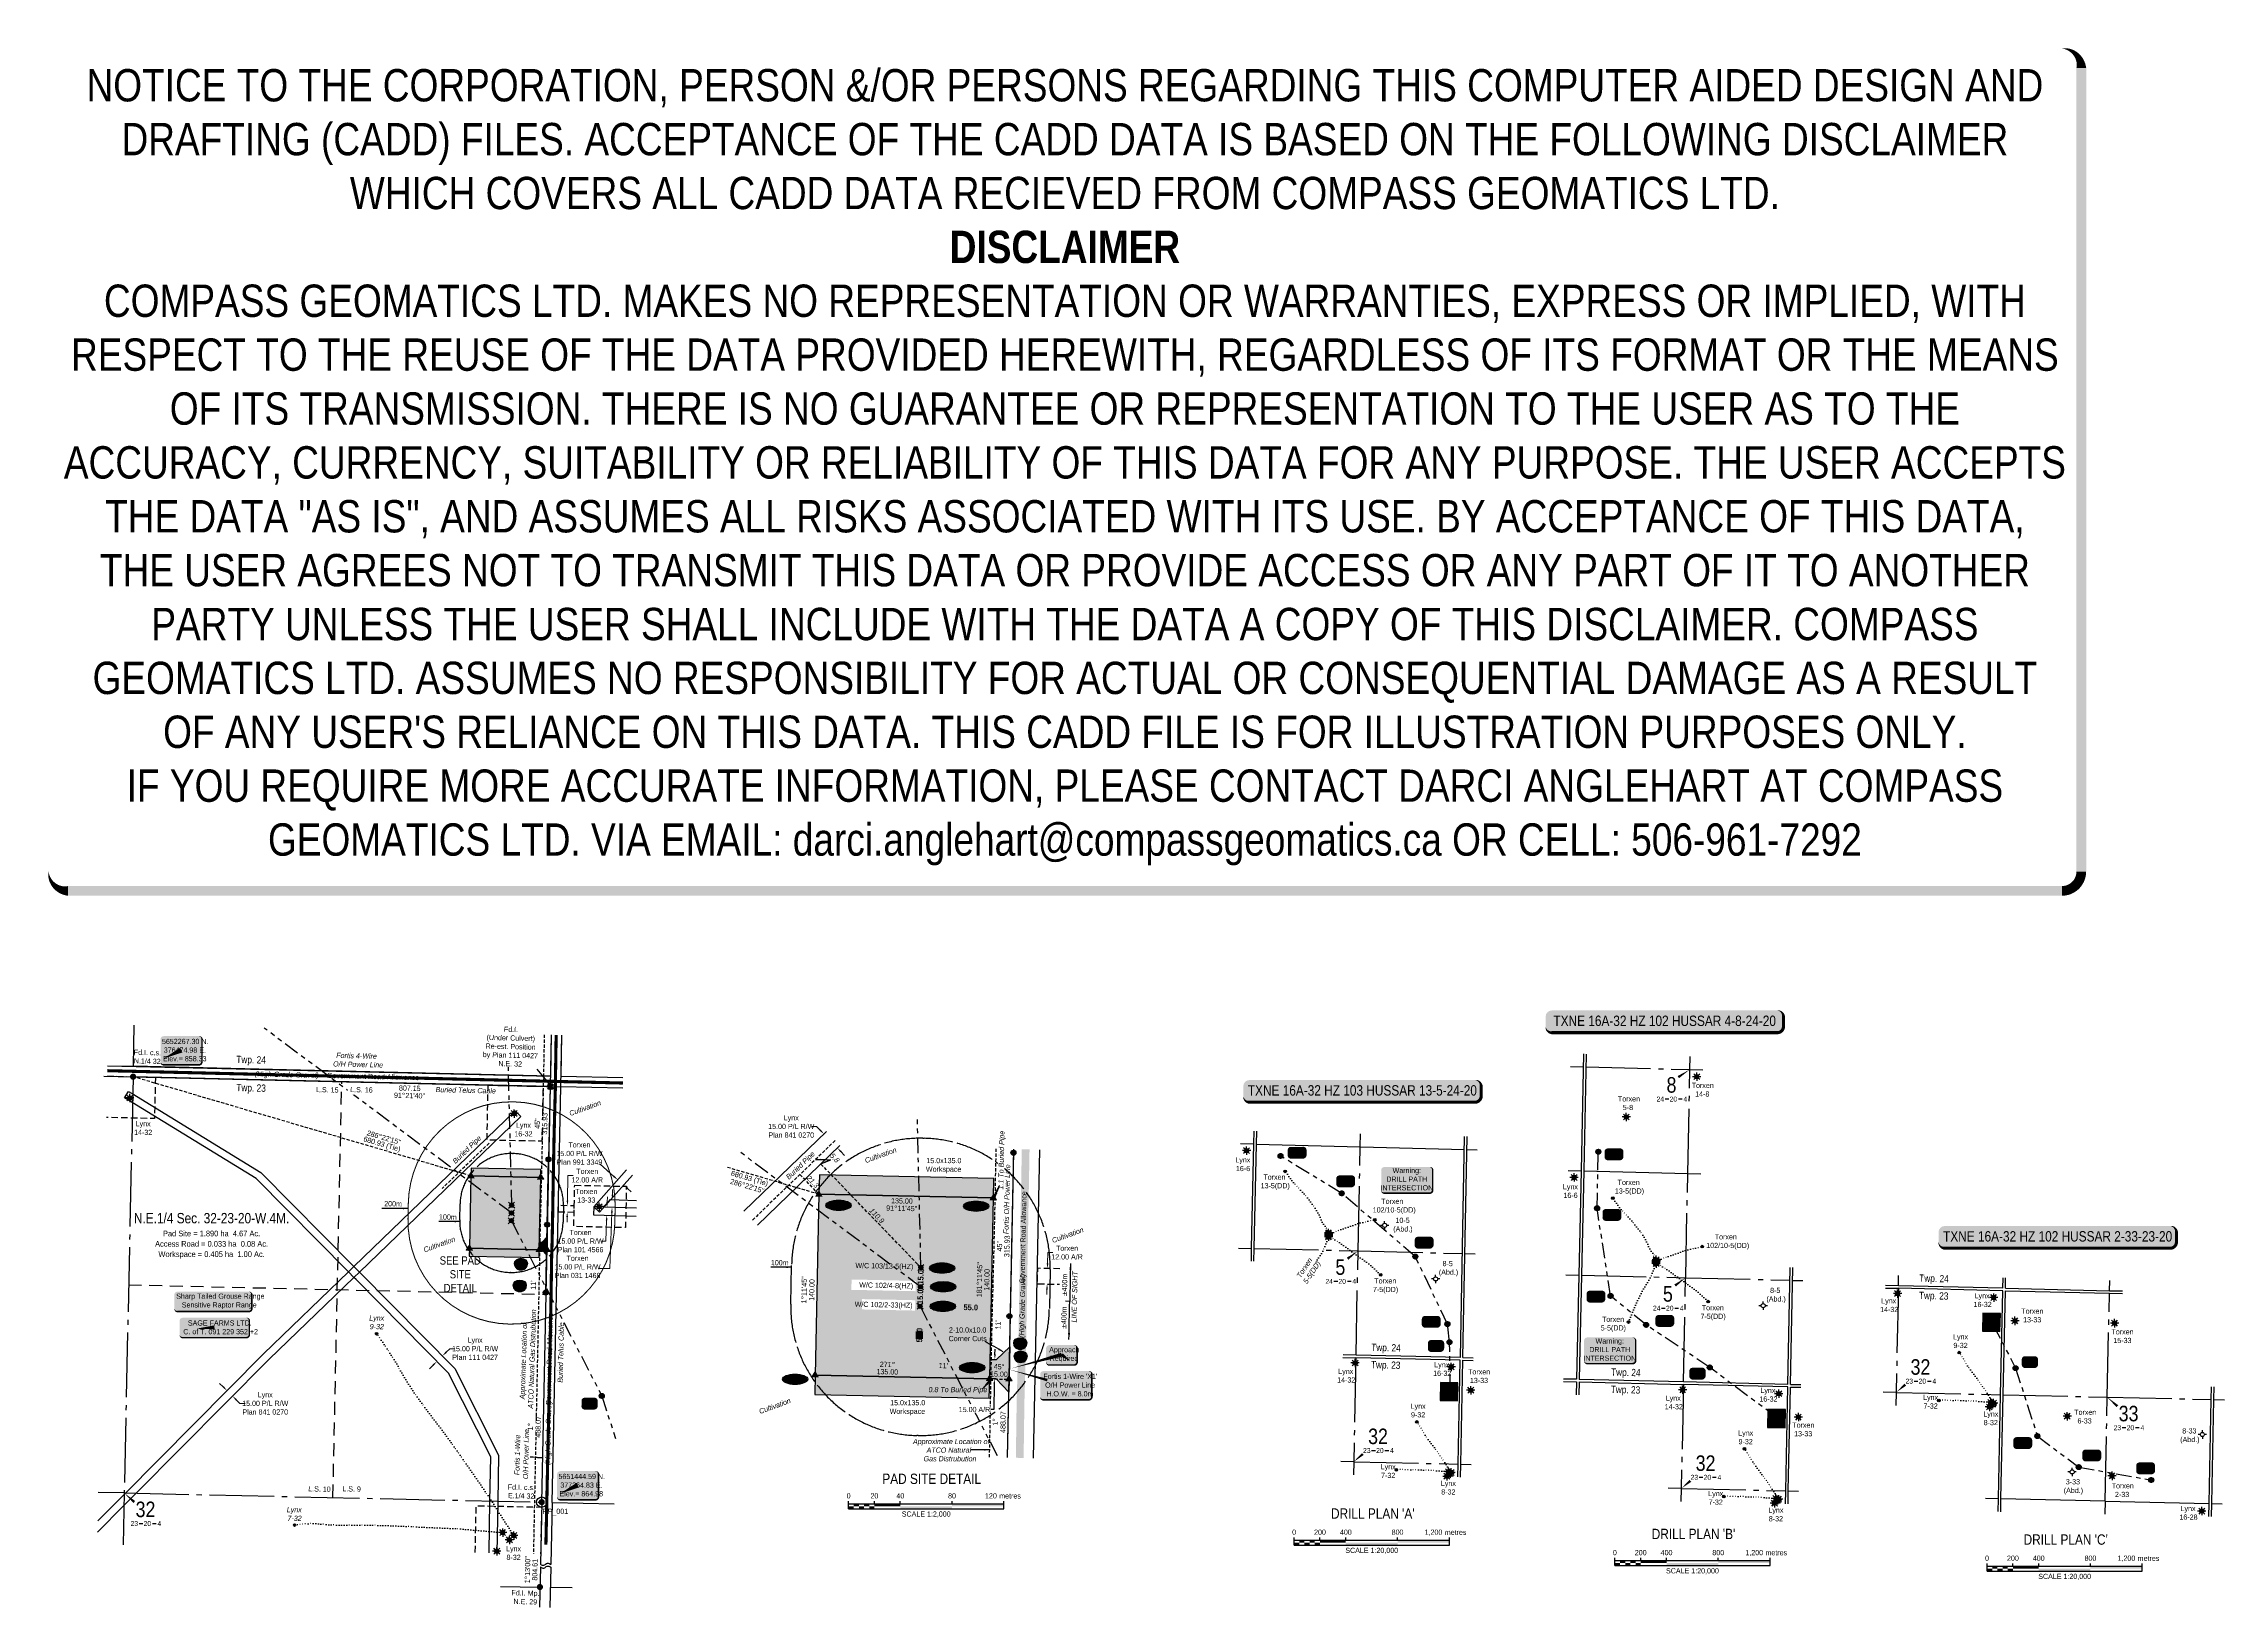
# Model space of a CAD drawing. Extents: x 376302 to 380517, y 5651241 to 5654265.
import ezdxf
from ezdxf.enums import TextEntityAlignment as Align

# ---------------------------------------------------------------- set-up
doc = ezdxf.new("R2010")
doc.units = 0
doc.header["$LTSCALE"] = 5
doc.header["$PDMODE"] = 34
doc.header["$PDSIZE"] = 0.03
for name, pattern in [('foc-ACCESSROAD', [3.75, 2.5, -1.25]), ('foc-BUFFER', [16.75, 15, -1.75]), ('foc-DOT', [1, 0.2, -0.8]), ('foc-DRILLPATH', [14.75, 6, -1.75, 1.75, -1.75, 1.75, -1.75]), ('foc-LSD', [8, 5, -3]), ('foc-QUARTERLINE', [33, 25, -3, 2, -3]), ('foc-TIELINE', [1.875, 1.25, -0.625]), ('foc-TRAV', [1.875, 1.25, -0.625]), ('POWERLINE5', [7.8, 2.4, -0.6, 0.6, -0.6, 0.6, -0.6, 2.4]), ('UG_PIPE', [1.875, 1.25, -0.625])]:
    doc.linetypes.add(name, pattern=pattern)
doc.layers.get('Defpoints').update_dxf_attribs({"color": 9})
for name, color, linetype in [('10', 1, 'Continuous'), ('35', 37, 'Continuous'), ('9', 3, 'Continuous'), ('ABADATA-DRILL', 8, 'foc-DOT'), ('ABADATA-DRILL-T', 8, 'Continuous'), ('AS-OWNER', 7, 'Continuous'), ('AS-PIPE-UG', 44, 'UG_PIPE'), ('AS-PIPE-UG-T', 44, 'Continuous'), ('AS-POWER', 104, 'foc-POWER'), ('AS-POWER-EXISTING', 72, 'POWERLINE5'), ('AS-POWER-T', 104, 'Continuous'), ('AS-ROADS', 254, 'Continuous'), ('AS-TELUS', 224, 'foc-TEL'), ('AUX-BUFFER', 7, 'foc-BUFFER'), ('C-AR', 13, 'foc-ACCESSROAD'), ('C-RW', 13, 'Continuous'), ('C-SYMBOL', 7, 'Continuous'), ('C-WS', 13, 'foc-ACCESSROAD'), ('D-TXT', 6, 'Continuous'), ('DETAIL-HZ-Existing', 8, 'foc-DOT'), ('DETAIL-T', 7, 'Continuous'), ('DRILL-T', 8, 'Continuous'), ('F-RW', 190, 'Continuous'), ('F-WS', 190, 'foc-ACCESSROAD'), ('F-WS-S', 190, 'Continuous'), ('L-2', 7, 'Continuous'), ('L-AREAREQUIRED', 7, 'Continuous'), ('L-AREAWORK', 5, 'Continuous'), ('L-BD', 7, 'Continuous'), ('L-BD1', 253, 'Continuous'), ('L-DETAIL-T', 3, 'Continuous'), ('L-MON', 1, 'Continuous'), ('L-MON-T', 1, 'Continuous'), ('L-QSEC', 8, 'foc-QUARTERLINE'), ('L-ROAD-T', 7, 'Continuous'), ('L-SEC', 7, 'Continuous'), ('L-SECLBL', 7, 'Continuous'), ('L-SECTION-LSD', 7, 'foc-LSD'), ('L-TIE', 7, 'foc-TIELINE'), ('P-CROSSINGS', 250, 'Continuous'), ('P-ELEVATION', 7, 'Continuous'), ('P-PDRILLPATH', 12, 'foc-DRILLPATH'), ('P-PROPOSED', 10, 'Continuous'), ('P-PROPOSED-H', 21, 'Continuous'), ('P-TEMP-H', 41, 'Continuous'), ('P-TEMP_WORKSPACE', 46, 'Continuous'), ('P-TRAV', 4, 'foc-TRAV'), ('P-TXT', 4, 'Continuous'), ('T-TIE', 201, 'foc-TIELINE')]:
    doc.layers.add(name, color=color, linetype=linetype)
for name, color, linetype, lineweight in [('C-AR-T', 13, 'Continuous', 9), ('C-RW-T', 13, 'Continuous', 9), ('C-WS-T', 13, 'Continuous', 9), ('F-RW-T', 190, 'Continuous', 9), ('P-TEMP-T', 46, 'Continuous', 18), ('T-TEXT', 48, 'Continuous', 18), ('T-TIE-T', 201, 'Continuous', 18)]:
    doc.layers.add(name, color=color, linetype=linetype, lineweight=lineweight)
doc.layers.add('DISCLAIMER', color=7, linetype='Continuous', plot=False)
doc.styles.add('100L', font='ARIALN.TTF', dxfattribs={"height": 11})
doc.styles.add('175L', font='ARIALN.TTF', dxfattribs={"height": 20})
doc.styles.add('80', font='ARIALN.TTF', dxfattribs={"height": 10})
doc.styles.add('80CG', font='ARIALN.TTF', dxfattribs={"height": 10})
doc.styles.add('80L', font='ARIALN.TTF', dxfattribs={"height": 10})
doc.styles.add('80LS', font='ARIALNI.TTF', dxfattribs={"height": 10})
doc.styles.add('BOLD', font='ARIALNB.TTF')
doc.styles.add('Crossing', font='ARIALN.TTF', dxfattribs={"height": 10})
doc.styles.add('foc-LtypeFont', font='ARIALN.TTF', dxfattribs={"height": 7.35})
doc.styles.add('SIMPLEX', font='ARIALN.TTF')
doc.linetypes.add('foc-POWER', pattern='A,6,-1,["P",foc-LtypeFont,S=0.2,R=0,X=-0.625,Y=-0.75],-1.24,4', length=12.24)
doc.linetypes.add('foc-POWER-NOLINE', pattern='A,0,-4,["P",foc-LtypeFont,S=0.2,R=0,X=-0.625,Y=-0.75],-8.24', length=12.24)
doc.linetypes.add('foc-TEL', pattern='A,2,-1,["T",foc-LtypeFont,S=0.2,R=0,X=-0.425,Y=-0.75],-1.24,8', length=12.24)
doc.linetypes.add('foc-TEL-NOLINE', pattern='A,0,-2,["T",foc-LtypeFont,S=0.2,R=0,X=-0.425,Y=-0.75],-10.24', length=12.24)
doc.dimstyles.new('CG2011', dxfattribs={"dimscale": 5, "dimtxt": 9, "dimasz": 2, "dimexe": 0.2, "dimexo": 0.0625, "dimgap": 0.5, "dimtad": 0, "dimtih": 1, "dimtoh": 1, "dimzin": 0, "dimdsep": 46, "dimtxsty": '80CG', "dimcen": 0.1, "dimse1": 1, "dimse2": 1, "dimclrd": 256, "dimclrt": 256, "dimaunit": 1, "dimadec": 4, "dimazin": 0, "dimtfac": 0.06, "dimtofl": 0, "dimtmove": 0, "dimatfit": 1, "dimfxl": 0.2, "dimtolj": 1, "dimtzin": 0, "dimlwd": -1, "dimarcsym": 0})
doc.dimstyles.new('COMPASS', dxfattribs={"dimscale": 5, "dimtxt": 10, "dimasz": 2.5, "dimexe": 0.2, "dimexo": 0.0625, "dimgap": 0.5, "dimtad": 0, "dimtih": 1, "dimtoh": 1, "dimzin": 0, "dimdsep": 46, "dimtxsty": '80', "dimcen": 0.1, "dimse1": 1, "dimse2": 1, "dimclrd": 256, "dimclrt": 256, "dimaunit": 1, "dimadec": 4, "dimazin": 0, "dimtfac": 0.06, "dimtofl": 0, "dimtmove": 0, "dimatfit": 1, "dimfxl": 0.2, "dimtolj": 1, "dimtzin": 0, "dimlwd": -1, "dimarcsym": 0})
doc.dimstyles.new('Compass 5 000', dxfattribs={"dimscale": 5, "dimtxt": 9, "dimasz": 2, "dimexe": 0.2, "dimexo": 0.0625, "dimgap": 0.5, "dimtad": 0, "dimtih": 1, "dimtoh": 1, "dimzin": 0, "dimdsep": 46, "dimtxsty": '80CG', "dimcen": 0.1, "dimse1": 1, "dimse2": 1, "dimclrd": 256, "dimclrt": 256, "dimaunit": 1, "dimadec": 4, "dimazin": 0, "dimtfac": 0.06, "dimtofl": 0, "dimtmove": 0, "dimatfit": 1, "dimfxl": 0.2, "dimtolj": 1, "dimtzin": 0, "dimlwd": -1, "dimarcsym": 0})

# ---------------------------------------------------------------- blocks, each defined once
blk = doc.blocks.new('L-SECLBL')
at = {"layer": '9', "color": 7}
for p, q in [((-5.1, -27.8), (-12.3, -27.8)), ((20.7, -27.8), (13.5, -27.8))]:
    blk.add_line(p, q, dxfattribs=at)
at = {"layer": '10', "color": 2, "style": 'SIMPLEX'}
blk.add_attdef('SEC', text='', height=30, dxfattribs=at).set_placement((0, 0), align=Align.MIDDLE)
at = {"layer": '10', "color": 5, "style": '80L'}
blk.add_attdef('TWP', text='', height=9.5, dxfattribs=at).set_placement((-14.4, -27.4), align=Align.MIDDLE_RIGHT)
blk.add_attdef('RGE', text='', height=9.5, dxfattribs=at).set_placement((3.6, -27.4), align=Align.MIDDLE_CENTER)
blk.add_attdef('MER', text='', height=9.5, dxfattribs=at).set_placement((23.2, -27.4), align=Align.MIDDLE_LEFT)
blk = doc.blocks.new('fdia')
at = {"color": 255, "const_width": 1}
blk.add_lwpolyline([(-0.5, 0, 1), (0.5, 0, 1)], format="xyb", close=True, dxfattribs=at)
blk = doc.blocks.new('Fdiaa')
blk.add_blockref('fdia', (0, 0))
blk = doc.blocks.new('fdib')
at = {"color": 1, "const_width": 1.6}
blk.add_lwpolyline([(-0.4, 0, 1), (0.4, 0, 1)], format="xyb", close=True, dxfattribs=at)
at = {"color": 1}
blk.add_circle((0, 0), 0.8, dxfattribs=at)
blk = doc.blocks.new('Fdibb')
blk.add_blockref('fdib', (0, 0))
blk = doc.blocks.new('fdicc')
for name in ['Fdibb', 'Fdiaa']:
    blk.add_blockref(name, (0, 0))
blk = doc.blocks.new('FDI')
blk.add_blockref('fdicc', (0, 0))
blk = doc.blocks.new('TRIA')
blk.add_hatch(color=255).paths.add_polyline_path([(-0.04, 1.52), (-1.47, -0.87), (1.39, -0.87)])
blk = doc.blocks.new('TRIAA')
blk.add_blockref('TRIA', (0, 0))
blk = doc.blocks.new('TRIB')
at = {"color": 1}
blk.add_lwpolyline([(-1.12, -0.67), (-0.04, 1.13), (1.04, -0.67)], close=True, dxfattribs=at)
blk = doc.blocks.new('TRIBB')
blk.add_blockref('TRIB', (0, 0))
blk = doc.blocks.new('TRICC')
for name in ['TRIAA', 'TRIBB']:
    blk.add_blockref(name, (0, 0))
blk = doc.blocks.new('plspike')
blk.add_blockref('TRICC', (0, 0))
blk = doc.blocks.new('POWERPOLE')
h = blk.add_hatch(color=255)
edge = h.paths.add_edge_path()
edge.add_arc((0, 0), 0.96, 0, 360)
at = {"linetype": 'Continuous'}
for p, q in [((0.68, -0.68), (-0.68, 0.68)), ((-0.68, -0.68), (0.68, 0.68))]:
    blk.add_line(p, q, dxfattribs=at)
blk.add_circle((0, 0), 0.96, dxfattribs=at)
blk = doc.blocks.new('*U430')
h = blk.add_hatch(color=59)
edge = h.paths.add_edge_path()
edge.add_line((-61.5, -20), (61.5, -20))
edge.add_arc((61.5, -14), 6, 270, 360)
edge.add_line((67.5, -14), (67.5, 12.5))
edge.add_arc((61.5, 12.5), 6, 0, 90)
edge.add_line((61.5, 18.5), (-61.5, 18.5))
edge.add_arc((-61.5, 12.5), 6, 90, 180)
edge.add_line((-67.5, 12.5), (-67.5, -14))
edge.add_arc((-61.5, -14), 6, 180, 270)
at = {"color": 1, "flags": 128}
blk.add_lwpolyline([(-61.5, -20, 3, 3, 0), (61.5, -20, 3, 3, 0.414214), (67.5, -14, 3, 3, 0), (67.5, 12.5, 3, 0, 0.414214), (61.5, 18.5, 0, 0, 0), (-61.5, 18.5, 0, 0, 0.414214), (-67.5, 12.5, 0, 0, 0), (-67.5, -14, 0, 3, 0.414214)], format="xyseb", close=True, dxfattribs=at)
blk.add_lwpolyline([(-36.1, -2.8, 0, 7.5, 0), (0, 0, 0, 0, 0)], format="xyseb", dxfattribs=at)
at = {"color": 1, "style": '80'}
blk.add_attdef('ENTER_TEXT_001', (-36, -5), '', height=10, dxfattribs=at)
blk = doc.blocks.new('*D431')
at = {"layer": 'Defpoints', "color": 0, "transparency": 16777216}
for p in [(377066.7, 5651712.1), (377072.8, 5651727.3), (377077.4, 5651722.6)]:
    blk.add_point(p, dxfattribs=at)
at = {"layer": 'F-RW-T', "transparency": 16777216}
for p, q in [((377055, 5651709.7), (377047.9, 5651702.7)), ((377079.9, 5651734.3), (377087, 5651741.3)), ((377087, 5651741.3), (377097, 5651741.3))]:
    blk.add_line(p, q, dxfattribs=at)
for points in [[(377053.9, 5651710.9), (377056.2, 5651708.5), (377062.1, 5651716.7)], [(377078.8, 5651735.5), (377081.1, 5651733.1), (377072.8, 5651727.3)]]:
    blk.add_solid(points, dxfattribs=at)
at = {"layer": 'F-RW-T', "transparency": 16777216, "insert": (377136.1, 5651741.3), "char_height": 10, "attachment_point": 5, "style": '80CG'}
blk.add_mtext('\\A1;Lynx\\P15.00 P/L R/W\\PPlan 111 0427', dxfattribs=at)
blk = doc.blocks.new('WC')
at = {"layer": 'L-MON'}
h = blk.add_hatch(color=255, dxfattribs=at)
h.dxf.hatch_style = 1
edge = h.paths.add_edge_path()
edge.add_arc((0, 0), 0.9, 0, 360)
at = {"layer": 'L-MON', "color": 240, "flags": 128}
for points in [[(-0.62, 0.5), (-1.23, 1.12)], [(0.52, 0.61), (1.13, 1.21)], [(-1.18, -1.18), (-0.56, -0.57)], [(1.16, -1.18), (0.56, -0.57)]]:
    blk.add_lwpolyline(points, dxfattribs=at)
at = {"layer": 'L-MON', "color": 240}
for radius in [0.8, 0.373]:
    blk.add_circle((0, 0), radius, dxfattribs=at)
blk = doc.blocks.new('*D433')
at = {"layer": 'Defpoints', "color": 0, "transparency": 16777216}
for p in [(378150.5, 5651720.1), (378139.9, 5651682.9), (378149.8, 5651682.7)]:
    blk.add_point(p, dxfattribs=at)
at = {"layer": 'P-TXT', "transparency": 16777216}
for p, q in [((378140.9, 5651730.3), (378141.1, 5651740.3)), ((378139.7, 5651672.9), (378138.7, 5651623.7)), ((378138.7, 5651623.7), (378128.7, 5651623.7))]:
    blk.add_line(p, q, dxfattribs=at)
for points in [[(378139.2, 5651730.4), (378142.6, 5651730.3), (378140.7, 5651720.3)], [(378138, 5651672.9), (378141.4, 5651672.8), (378139.9, 5651682.9)]]:
    blk.add_solid(points, dxfattribs=at)
at = {"layer": 'P-TXT', "transparency": 16777216, "insert": (378101.4, 5651623.7), "char_height": 10, "attachment_point": 5, "style": '80CG', "bg_fill": 3, "box_fill_scale": 1.1, "bg_fill_color": 256, "bg_fill_true_color": 13158600, "bg_fill_transparency": 0}
blk.add_mtext('\\A1;15.00 A/R', dxfattribs=at)
blk = doc.blocks.new('*D434')
at = {"layer": 'C-AR-T', "transparency": 16777216}
for p, q in [((377314.6, 5652027.8), (377315.6, 5652076)), ((377315.6, 5652076), (377325.6, 5652076)), ((377314, 5651995.8), (377313.8, 5651985.8))]:
    blk.add_line(p, q, dxfattribs=at)
for points in [[(377312.3, 5651995.8), (377315.6, 5651995.8), (377314.2, 5652005.8)], [(377313, 5652027.8), (377316.3, 5652027.8), (377314.4, 5652017.8)]]:
    blk.add_solid(points, dxfattribs=at)
at = {"layer": 'Defpoints', "color": 0, "transparency": 16777216}
for p in [(377314.4, 5652017.8), (377314.7, 5652005.8), (377314.9, 5652017.8)]:
    blk.add_point(p, dxfattribs=at)
at = {"layer": 'C-AR-T', "transparency": 16777216, "insert": (377352.9, 5652076), "char_height": 10, "attachment_point": 5, "style": '80CG'}
blk.add_mtext('\\A1;Torxen\\P12.00 A/R', dxfattribs=at)
blk = doc.blocks.new('*D435')
at = {"layer": 'C-AR-T', "transparency": 16777216}
for p, q in [((378242.6, 5651906.4), (378243, 5651927.2)), ((378243, 5651927.2), (378253, 5651927.2)), ((378241.5, 5651856.4), (378241.3, 5651846.4))]:
    blk.add_line(p, q, dxfattribs=at)
for points in [[(378240.9, 5651906.4), (378244.2, 5651906.3), (378242.4, 5651896.4)], [(378239.9, 5651856.4), (378243.2, 5651856.3), (378241.7, 5651866.4)]]:
    blk.add_solid(points, dxfattribs=at)
at = {"layer": 'Defpoints', "color": 0, "transparency": 16777216}
for p in [(378242.4, 5651896.4), (378244.6, 5651896.3), (378244, 5651866.3)]:
    blk.add_point(p, dxfattribs=at)
at = {"layer": 'C-AR-T', "transparency": 16777216, "insert": (378280.3, 5651927.2), "char_height": 10, "attachment_point": 5, "style": '80CG'}
blk.add_mtext('\\A1;Torxen\\P12.00 A/R', dxfattribs=at)
blk = doc.blocks.new('*U437')
h = blk.add_hatch(color=255)
edge = h.paths.add_edge_path()
edge.add_line((-69, -20), (69, -20))
edge.add_arc((69, -14), 6, 270, 360)
edge.add_line((75, -14), (75, 12.5))
edge.add_arc((69, 12.5), 6, 0, 90)
edge.add_line((69, 18.5), (-69, 18.5))
edge.add_arc((-69, 12.5), 6, 90, 180)
edge.add_line((-75, 12.5), (-75, -14))
edge.add_arc((-69, -14), 6, 180, 270)
at = {"color": 131, "flags": 128}
blk.add_lwpolyline([(-69, -20, 3, 3, 0), (69, -20, 3, 3, 0.414214), (75, -14, 3, 3, 0), (75, 12.5, 3, 0, 0.414214), (69, 18.5, 0, 0, 0), (-69, 18.5, 0, 0, 0.414214), (-75, 12.5, 0, 0, 0), (-75, -14, 0, 3, 0.414214)], format="xyseb", close=True, dxfattribs=at)
at = {"color": 131, "style": '80'}
blk.add_attdef('ENTER_TEXT_001', (-36, -5), '', height=10, dxfattribs=at)
blk = doc.blocks.new('*D438')
at = {"layer": 'Defpoints', "color": 0, "transparency": 16777216}
for p in [(377810.2, 5652156.7), (377676.4, 5652027.6), (377702.6, 5652000.5)]:
    blk.add_point(p, dxfattribs=at)
at = {"layer": 'F-RW-T', "transparency": 16777216}
for p, q in [((377796.3, 5652171.1), (377786.3, 5652171.1)), ((377803.2, 5652163.9), (377796.3, 5652171.1)), ((377843.3, 5652122.4), (377850.2, 5652115.2))]:
    blk.add_line(p, q, dxfattribs=at)
for points in [[(377804.4, 5652165), (377802, 5652162.7), (377810.2, 5652156.7)], [(377844.5, 5652123.5), (377842.1, 5652121.2), (377836.3, 5652129.6)]]:
    blk.add_solid(points, dxfattribs=at)
at = {"layer": 'F-RW-T', "transparency": 16777216, "insert": (377747.2, 5652171.1), "char_height": 10, "attachment_point": 5, "style": '80CG'}
blk.add_mtext('\\A1;Lynx\\P15.00 P/L R/W\\PPlan 841 0270', dxfattribs=at)
blk = doc.blocks.new('GAS')
h = blk.add_hatch(color=255)
h.dxf.hatch_style = 1
edge = h.paths.add_edge_path()
edge.add_arc((0, 0), 0.9, 0, 360)
for p, q in [((-0.81, 0), (-1.62, 0)), ((-0.57, 0.57), (-1.14, 1.14)), ((0, 0.81), (0, 1.62)), ((0.57, 0.57), (1.14, 1.14)), ((1.62, 0), (0.81, 0)), ((-0.57, -0.57), (-1.14, -1.14)), ((0, -0.81), (0, -1.62)), ((1.14, -1.14), (0.57, -0.57))]:
    blk.add_line(p, q)
blk.add_circle((0, 0), 0.8)
blk = doc.blocks.new('we')
at = {"layer": 'P-ELEVATION'}
h = blk.add_hatch(color=111, dxfattribs=at)
h.dxf.hatch_style = 1
edge = h.paths.add_edge_path()
edge.add_ellipse((0, 0), major_axis=(-24.4, 0), ratio=0.410256, start_angle=0, end_angle=360)
at = {"layer": 'P-ELEVATION', "color": 7, "flags": 128}
blk.add_lwpolyline([(0, 0, 12.5, 0, 0), (-12.4, -6.4, 0, 0, 0)], format="xyseb", dxfattribs=at)
at = {"layer": 'P-ELEVATION', "color": 7}
blk.add_ellipse((0, 0), major_axis=(-24.4, 0), ratio=0.410256, dxfattribs=at)
at = {"layer": 'P-ELEVATION', "style": '80'}
blk.add_attdef('ELEVATION', text='', height=10, dxfattribs=at).set_placement((0, 0), align=Align.MIDDLE_CENTER)
blk = doc.blocks.new('*U452')
h = blk.add_hatch(color=254)
edge = h.paths.add_edge_path()
edge.add_line((-34, -28.5), (34, -28.5))
edge.add_arc((34, -22.5), 6, 270, 360)
edge.add_line((40, -22.5), (40, 21))
edge.add_arc((34, 21), 6, 0, 90)
edge.add_line((34, 27), (-34, 27))
edge.add_arc((-34, 21), 6, 90, 180)
edge.add_line((-40, 21), (-40, -22.5))
edge.add_arc((-34, -22.5), 6, 180, 270)
at = {"color": 1, "flags": 128}
blk.add_lwpolyline([(-34, -28.5, 3, 3, 0), (34, -28.5, 3, 3, 0.414214), (40, -22.5, 3, 3, 0), (40, 21, 3, 0, 0.414214), (34, 27, 0, 0, 0), (-34, 27, 0, 0, 0.414214), (-40, 21, 0, 0, 0), (-40, -22.5, 0, 3, 0.414214)], format="xyseb", close=True, dxfattribs=at)
blk.add_lwpolyline([(-34.5, -16.5, 0, 10, 0), (0, 0, 5, 5, 0)], format="xyseb", dxfattribs=at)
at = {"color": 1, "style": '80'}
blk.add_attdef('ENTER_TEXT_001', (-36, -5), '', height=10, dxfattribs=at)
blk = doc.blocks.new('TEMP')
h = blk.add_hatch(color=255)
h.dxf.hatch_style = 1
h.paths.add_polyline_path([(0, 0.25), (-0.67, 1.15), (-0.67, 0.67), (-1.15, 0.67), (-0.25, 0), (-1.15, -0.67), (-0.67, -0.67), (-0.67, -1.15), (0, -0.25), (0.67, -1.15), (0.67, -0.67), (1.15, -0.67), (0.25, 0), (1.15, 0.67), (0.67, 0.67), (0.67, 1.15)])
h.paths.add_polyline_path([(0.57, 0.85), (0.57, 0.57), (0.85, 0.57), (0.08, 0), (0.85, -0.57), (0.57, -0.57), (0.57, -0.85), (0, -0.08), (-0.57, -0.85), (-0.57, -0.57), (-0.85, -0.57), (-0.08, 0), (-0.85, 0.57), (-0.57, 0.57), (-0.57, 0.85), (0, 0.08)], flags=16)
h = blk.add_hatch(color=1)
h.dxf.hatch_style = 1
h.paths.add_polyline_path([(0, 0.08), (-0.57, 0.85), (-0.57, 0.57), (-0.85, 0.57), (-0.08, 0), (-0.85, -0.57), (-0.57, -0.57), (-0.57, -0.85), (0, -0.08), (0.57, -0.85), (0.57, -0.57), (0.85, -0.57), (0.08, 0), (0.85, 0.57), (0.57, 0.57), (0.57, 0.85)])
at = {"color": 1}
for p, q in [((-0.08, 0), (0.08, 0)), ((0, 0.08), (0, -0.08))]:
    blk.add_line(p, q, dxfattribs=at)
at = {"color": 255, "flags": 128}
blk.add_lwpolyline([(-0.25, 0), (-1.15, 0.67), (-0.67, 0.67), (-0.67, 1.15), (0, 0.25), (0.67, 1.15), (0.67, 0.67), (1.15, 0.67), (0.25, 0), (1.15, -0.67), (0.67, -0.67), (0.67, -1.15), (0, -0.25), (-0.67, -1.15), (-0.67, -0.67), (-1.15, -0.67)], close=True, dxfattribs=at)
at = {"color": 1, "flags": 128}
blk.add_lwpolyline([(-0.08, 0), (-0.85, 0.57), (-0.57, 0.57), (-0.57, 0.85), (0, 0.08), (0.57, 0.85), (0.57, 0.57), (0.85, 0.57), (0.08, 0), (0.85, -0.57), (0.57, -0.57), (0.57, -0.85), (0, -0.08), (-0.57, -0.85), (-0.57, -0.57), (-0.85, -0.57)], close=True, dxfattribs=at)
blk = doc.blocks.new('xing2')
h = blk.add_hatch(color=50)
h.dxf.hatch_style = 1
edge = h.paths.add_edge_path()
edge.add_ellipse((0, 0), major_axis=(-12.5, 0), ratio=0.816297, start_angle=0, end_angle=360)
h = blk.add_hatch(color=250)
h.dxf.hatch_style = 1
edge = h.paths.add_edge_path()
edge.add_ellipse((0, -2), major_axis=(-12.5, 0), ratio=0.816297, start_angle=0, end_angle=180)
edge.add_line((12.5, -2), (12.5, 0))
edge.add_ellipse((0, 0), major_axis=(-12.5, 0), ratio=0.816297, start_angle=0, end_angle=180, ccw=False)
edge.add_line((-12.5, 0), (-12.5, -2))
at = {"color": 250}
blk.add_ellipse((0, 0), major_axis=(-12.5, 0), ratio=0.816297, dxfattribs=at)
blk.add_ellipse((0, -2), major_axis=(-12.5, 0), ratio=0.816297, start_param=0, end_param=3.141593, dxfattribs=at)
at = {"color": 250, "style": 'Crossing'}
blk.add_attdef('CROSSING', text='', height=9, dxfattribs=at).set_placement((0.1, 0), align=Align.MIDDLE_CENTER)
at = {"color": 250, "style": 'Crossing', "flags": 1}
for tag, p in [('DESCRIPTION', (0.1, -25.8)), ('LOCATION', (0.1, -39.3)), ('OWNER', (0.1, -12.5)), ('DWG_REF', (0.1, -52.8))]:
    blk.add_attdef(tag, text='', height=9, dxfattribs=at).set_placement(p, align=Align.MIDDLE_CENTER)
blk = doc.blocks.new('*U457')
h = blk.add_hatch(color=255)
edge = h.paths.add_edge_path()
edge.add_line((-44, -28.5), (44, -28.5))
edge.add_arc((44, -22.5), 6, 270, 360)
edge.add_line((50, -22.5), (50, 21))
edge.add_arc((44, 21), 6, 0, 90)
edge.add_line((44, 27), (-44, 27))
edge.add_arc((-44, 21), 6, 90, 180)
edge.add_line((-50, 21), (-50, -22.5))
edge.add_arc((-44, -22.5), 6, 180, 270)
at = {"color": 104, "flags": 128}
blk.add_lwpolyline([(-44, -28.5, 3, 3, 0), (44, -28.5, 3, 3, 0.414214), (50, -22.5, 3, 3, 0), (50, 21, 3, 0, 0.414214), (44, 27, 0, 0, 0), (-44, 27, 0, 0, 0.414214), (-50, 21, 0, 0, 0), (-50, -22.5, 0, 3, 0.414214)], format="xyseb", close=True, dxfattribs=at)
at = {"color": 104, "style": '80'}
blk.add_attdef('ENTER_TEXT_001', (-26.8, -4.9), '', height=10, dxfattribs=at)
blk = doc.blocks.new('*U374')
at = {"color": 0}
for p, q in [((-150, 0), (-150, 15)), ((-150, 10), (150.2, 10)), ((-150, 0), (150.2, 0)), ((-100, 10), (-100, 15)), ((-50, 10), (-50, 15)), ((50, 10), (50, 15)), ((150.2, 0), (150.2, 15))]:
    blk.add_line(p, q, dxfattribs=at)
for points in [[(-150, 5), (-140, 5), (-150, 0), (-140, 0)], [(-140, 10), (-130, 10), (-140, 5), (-130, 5)], [(-130, 5), (-120, 5), (-130, 0), (-120, 0)], [(-120, 10), (-110, 10), (-120, 5), (-110, 5)], [(-110, 5), (-100, 5), (-110, 0), (-100, 0)], [(-100, 10), (-50, 10), (-100, 5), (-50, 5)], [(-50, 5), (50, 5), (-50, 0), (50, 0)], [(50, 10), (150.2, 10), (50, 5), (150.2, 5)]]:
    blk.add_solid(points, dxfattribs=at)
at = {"color": 0, "style": '80'}
blk.add_text('metres', height=10, dxfattribs=at).set_placement((162.2, 20), align=Align.CENTER)
at = {"color": 0, "char_height": 10, "style": '80'}
for s, insert, attachment_point in [('0', (-150, 30.2), 2), ('20', (-100, 30.2), 2), ('40', (-50, 30.2), 2), ('80', (50, 30.2), 2), ('120', (136.7, 30.2), 3), ('SCALE 1:2,000', (0.1, -5), 2)]:
    blk.add_mtext(s, dxfattribs=dict(at, insert=insert, attachment_point=attachment_point))
blk = doc.blocks.new('BH-Existing')
at = {"layer": 'ABADATA-DRILL-T'}
h = blk.add_hatch(color=256, dxfattribs=at)
h.dxf.hatch_style = 1
edge = h.paths.add_edge_path()
edge.add_arc((0, 0), 0.5, 0, 360)
blk.add_circle((0, 0), 0.5, dxfattribs=at)
blk = doc.blocks.new('*D461')
at = {"layer": 'C-RW-T', "transparency": 16777216}
for p, q in [((377391.4, 5652024.7), (377391.8, 5652034.7)), ((377390.3, 5651989.6), (377389, 5651949.4)), ((377389, 5651949.4), (377379, 5651949.4))]:
    blk.add_line(p, q, dxfattribs=at)
for points in [[(377388.6, 5651989.7), (377391.9, 5651989.6), (377390.6, 5651999.6)], [(377389.8, 5652024.8), (377393.1, 5652024.7), (377391.1, 5652014.7)]]:
    blk.add_solid(points, dxfattribs=at)
at = {"layer": 'Defpoints', "color": 0, "transparency": 16777216}
for p in [(377390.6, 5651999.6), (377465.3, 5652012.3), (377464.8, 5651997.2)]:
    blk.add_point(p, dxfattribs=at)
at = {"layer": 'C-RW-T', "transparency": 16777216, "insert": (377339.9, 5651949.4), "char_height": 10, "attachment_point": 5, "style": '80CG'}
blk.add_mtext('\\A1;Torxen\\P15.00 P/L R/W\\PPlan 101 4566', dxfattribs=at)
blk = doc.blocks.new('*D462')
at = {"layer": 'Defpoints', "color": 0, "transparency": 16777216}
for p in [(376654.8, 5651658.5), (376665.4, 5651648), (376667.2, 5651649.7)]:
    blk.add_point(p, dxfattribs=at)
at = {"layer": 'F-RW-T', "transparency": 16777216}
for p, q in [((376649.4, 5651667.3), (376642.3, 5651674.3)), ((376674.3, 5651642.7), (376681.4, 5651635.6)), ((376681.4, 5651635.6), (376691.4, 5651635.6))]:
    blk.add_line(p, q, dxfattribs=at)
for points in [[(376650.6, 5651668.5), (376648.3, 5651666.1), (376656.5, 5651660.2)], [(376675.4, 5651643.8), (376673.1, 5651641.5), (376667.2, 5651649.7)]]:
    blk.add_solid(points, dxfattribs=at)
at = {"layer": 'F-RW-T', "transparency": 16777216, "insert": (376730.4, 5651635.6), "char_height": 10, "attachment_point": 5, "style": '80CG'}
blk.add_mtext('\\A1;Lynx\\P15.00 P/L R/W\\PPlan 841 0270', dxfattribs=at)
blk = doc.blocks.new('*U467')
h = blk.add_hatch(color=255)
edge = h.paths.add_edge_path()
edge.add_line((-24, -20), (24, -20))
edge.add_arc((24, -14), 6, 270, 360)
edge.add_line((30, -14), (30, 12.5))
edge.add_arc((24, 12.5), 6, 0, 90)
edge.add_line((24, 18.5), (-24, 18.5))
edge.add_arc((-24, 12.5), 6, 90, 180)
edge.add_line((-30, 12.5), (-30, -14))
edge.add_arc((-24, -14), 6, 180, 270)
at = {"color": 1, "flags": 128}
for points in [[(-97.5, -26.6, 0, 7.5, 0), (0, 0, 0, 0, 0)], [(16, -12.1, 0, 7.5, 0), (0, 0, 0, 0, 0)]]:
    blk.add_lwpolyline(points, format="xyseb", dxfattribs=at)
blk.add_lwpolyline([(-24, -20, 3, 3, 0), (24, -20, 3, 3, 0.414214), (30, -14, 3, 3, 0), (30, 12.5, 3, 0, 0.414214), (24, 18.5, 0, 0, 0), (-24, 18.5, 0, 0, 0.414214), (-30, 12.5, 0, 0, 0), (-30, -14, 0, 3, 0.414214)], format="xyseb", close=True, dxfattribs=at)
at = {"color": 1, "style": '80'}
blk.add_attdef('ENTER_TEXT_001', (-26.8, -4.9), '', height=10, dxfattribs=at)
blk = doc.blocks.new('plbh')
at = {"layer": 'L-MON'}
h = blk.add_hatch(color=255, dxfattribs=at)
h.dxf.hatch_style = 1
edge = h.paths.add_edge_path()
edge.add_arc((0, 0), 1.16, 0, 360)
h = blk.add_hatch(color=256, dxfattribs=at)
h.dxf.hatch_style = 1
h.paths.add_polyline_path([(-0.96, 0, 1), (0.96, 0, 1)])
h.paths.add_polyline_path([(0.91, 0, -1), (-0.91, 0, -1)], flags=16)
h.paths.add_polyline_path([(0.45, 0, -1), (-0.45, 0, -1)], flags=0)
h = blk.add_hatch(color=256, dxfattribs=at)
h.dxf.hatch_style = 1
h.paths.add_polyline_path([(-0.45, 0, 1), (0.45, 0, 1)])
h.paths.add_polyline_path([(0.4, 0, -1), (-0.4, 0, -1)], flags=16)
at = {"layer": 'L-MON', "color": 240}
for radius in [0.96, 0.91, 0.45, 0.4]:
    blk.add_circle((0, 0), radius, dxfattribs=at)
blk = doc.blocks.new('*U469')
h = blk.add_hatch(color=59)
edge = h.paths.add_edge_path()
edge.add_line((-9, -11.5), (9, -11.5))
edge.add_arc((9, -5.5), 6, 270, 360)
edge.add_line((15, -5.5), (15, 4))
edge.add_arc((9, 4), 6, 0, 90)
edge.add_line((9, 10), (-9, 10))
edge.add_arc((-9, 4), 6, 90, 180)
edge.add_line((-15, 4), (-15, -5.5))
edge.add_arc((-9, -5.5), 6, 180, 270)
at = {"color": 1, "flags": 128}
blk.add_lwpolyline([(-9, -11.5, 3, 3, 0), (9, -11.5, 3, 3, 0.414214), (15, -5.5, 3, 3, 0), (15, 4, 3, 0, 0.414214), (9, 10, 0, 0, 0), (-9, 10, 0, 0, 0.414214), (-15, 4, 0, 0, 0), (-15, -5.5, 0, 3, 0.414214)], format="xyseb", close=True, dxfattribs=at)
blk.add_lwpolyline([(3.4, -0.1, 0, 7.5, 0), (0, 0, 0, 0, 0)], format="xyseb", dxfattribs=at)
at = {"color": 1, "style": '80'}
blk.add_attdef('ENTER_TEXT_001', (-36, -5), '', height=10, dxfattribs=at)
blk = doc.blocks.new('*U376')
at = {"color": 0}
for p, q in [((-150, 0), (-150, 15)), ((-150, 10), (150.2, 10)), ((-150, 0), (150.2, 0)), ((-100, 10), (-100, 15)), ((-50, 10), (-50, 15)), ((50, 10), (50, 15)), ((150.2, 0), (150.2, 15))]:
    blk.add_line(p, q, dxfattribs=at)
for points in [[(-150, 5), (-140, 5), (-150, 0), (-140, 0)], [(-140, 10), (-130, 10), (-140, 5), (-130, 5)], [(-130, 5), (-120, 5), (-130, 0), (-120, 0)], [(-120, 10), (-110, 10), (-120, 5), (-110, 5)], [(-110, 5), (-100, 5), (-110, 0), (-100, 0)], [(-100, 10), (-50, 10), (-100, 5), (-50, 5)], [(-50, 5), (50, 5), (-50, 0), (50, 0)], [(50, 10), (150.2, 10), (50, 5), (150.2, 5)]]:
    blk.add_solid(points, dxfattribs=at)
at = {"color": 0, "style": '80'}
blk.add_text('metres', height=10, dxfattribs=at).set_placement((162.2, 20), align=Align.CENTER)
at = {"color": 0, "char_height": 10, "style": '80'}
for s, insert, attachment_point in [('0', (-150, 30.2), 2), ('200', (-100, 30.2), 2), ('400', (-50, 30.2), 2), ('800', (50, 30.2), 2), ('1,200', (136.7, 30.2), 3), ('SCALE 1:20,000', (0.1, -5), 2)]:
    blk.add_mtext(s, dxfattribs=dict(at, insert=insert, attachment_point=attachment_point))
blk = doc.blocks.new('*U479')
h = blk.add_hatch(color=255)
edge = h.paths.add_edge_path()
edge.add_line((-109, -11.5), (109, -11.5))
edge.add_arc((109, -5.5), 6, 270, 360)
edge.add_line((115, -5.5), (115, 4))
edge.add_arc((109, 4), 6, 0, 90)
edge.add_line((109, 10), (-109, 10))
edge.add_arc((-109, 4), 6, 90, 180)
edge.add_line((-115, 4), (-115, -5.5))
edge.add_arc((-109, -5.5), 6, 180, 270)
at = {"color": 14, "flags": 128}
blk.add_lwpolyline([(-109, -11.5, 3, 3, 0), (109, -11.5, 3, 3, 0.414214), (115, -5.5, 3, 3, 0), (115, 4, 3, 0, 0.414214), (109, 10, 0, 0, 0), (-109, 10, 0, 0, 0.414214), (-115, 4, 0, 0, 0), (-115, -5.5, 0, 3, 0.414214)], format="xyseb", close=True, dxfattribs=at)
at = {"color": 14, "style": '80'}
blk.add_attdef('ENTER_TEXT_001', (-26.8, -4.9), '', height=10, dxfattribs=at)
blk = doc.blocks.new('*U468')
h = blk.add_hatch(color=59)
edge = h.paths.add_edge_path()
edge.add_line((-11.5, -11.5), (11.5, -11.5))
edge.add_arc((11.5, -5.5), 6, 270, 360)
edge.add_line((17.5, -5.5), (17.5, 4))
edge.add_arc((11.5, 4), 6, 0, 90)
edge.add_line((11.5, 10), (-11.5, 10))
edge.add_arc((-11.5, 4), 6, 90, 180)
edge.add_line((-17.5, 4), (-17.5, -5.5))
edge.add_arc((-11.5, -5.5), 6, 180, 270)
at = {"color": 1, "flags": 128}
blk.add_lwpolyline([(-11.5, -11.5, 3, 3, 0), (11.5, -11.5, 3, 3, 0.414214), (17.5, -5.5, 3, 3, 0), (17.5, 4, 3, 0, 0.414214), (11.5, 10, 0, 0, 0), (-11.5, 10, 0, 0, 0.414214), (-17.5, 4, 0, 0, 0), (-17.5, -5.5, 0, 3, 0.414214)], format="xyseb", close=True, dxfattribs=at)
blk.add_lwpolyline([(3.4, -0.1, 0, 7.5, 0), (0, 0, 0, 0, 0)], format="xyseb", dxfattribs=at)
at = {"color": 1, "style": '80'}
blk.add_attdef('ENTER_TEXT_001', (-36, -5), '', height=10, dxfattribs=at)
blk = doc.blocks.new('Gabd')
for p, q in [((-0.81, 0), (-1.62, 0)), ((0, 0.81), (0, 1.62)), ((1.62, 0), (0.81, 0)), ((0, -0.81), (0, -1.62))]:
    blk.add_line(p, q)
blk.add_circle((0, 0), 0.8)
blk = doc.blocks.new('Disclaimer_Legal')
at = {"layer": 'DISCLAIMER', "color": 254, "flags": 128}
blk.add_lwpolyline([(-3612.9, -1104.6, 37.5, 37.5, 0), (4096.1, -1104.6, 37.5, 37.5, 0.414214), (4171.1, -1029.6, 37.5, 37.5, 0), (4171.1, 2078.7, 37.5, 0, 0.414214), (4096.1, 2153.7, 0, 0, 0), (-3612.9, 2153.7, 0, 0, 0.414214), (-3687.9, 2078.7, 0, 0, 0), (-3687.9, -1029.6, 0, 37.5, 0.414214)], format="xyseb", close=True, dxfattribs=at)
at = {"layer": 'DISCLAIMER', "color": 254, "insert": (241.6, 533.9), "char_height": 125, "width": 7717.568, "attachment_point": 5, "style": '80'}
blk.add_mtext('NOTICE TO THE CORPORATION, PERSON &/OR PERSONS REGARDING THIS COMPUTER AIDED DESIGN AND DRAFTING (CADD) FILES. ACCEPTANCE OF THE CADD DATA IS BASED ON THE FOLLOWING DISCLAIMER WHICH COVERS ALL CADD DATA RECIEVED FROM COMPASS GEOMATICS LTD.\\P{\\fArial Narrow|b1|i0|c0|p34;DISCLAIMER}\\PCOMPASS GEOMATICS LTD. MAKES NO REPRESENTATION OR WARRANTIES, EXPRESS OR IMPLIED, WITH RESPECT TO THE REUSE OF THE DATA PROVIDED HEREWITH, REGARDLESS OF ITS FORMAT OR THE MEANS OF ITS TRANSMISSION. THERE IS NO GUARANTEE OR REPRESENTATION TO THE USER AS TO THE ACCURACY, CURRENCY, SUITABILITY OR RELIABILITY OF THIS DATA FOR ANY PURPOSE. THE USER ACCEPTS THE DATA "AS IS", AND ASSUMES ALL RISKS ASSOCIATED WITH ITS USE. BY ACCEPTANCE OF THIS DATA, THE USER AGREES NOT TO TRANSMIT THIS DATA OR PROVIDE ACCESS OR ANY PART OF IT TO ANOTHER PARTY UNLESS THE USER SHALL INCLUDE WITH THE DATA A COPY OF THIS DISCLAIMER. COMPASS GEOMATICS LTD. ASSUMES NO RESPONSIBILITY FOR ACTUAL OR CONSEQUENTIAL DAMAGE AS A RESULT OF ANY USER\'S RELIANCE ON THIS DATA. THIS CADD FILE IS FOR ILLUSTRATION PURPOSES ONLY.\\PIF YOU REQUIRE MORE ACCURATE INFORMATION, PLEASE CONTACT DARCI ANGLEHART AT COMPASS GEOMATICS LTD. VIA EMAIL: darci.anglehart@compassgeomatics.ca OR CELL: 506-961-7292', dxfattribs=at)

msp = doc.modelspace()

# ---------------------------------------------------------------- hatches: boundary and pattern name
at = {"layer": 'P-PROPOSED-H'}
h = msp.add_hatch(color=256, dxfattribs=at)
h.dxf.hatch_style = 1
h.paths.add_polyline_path([(377260.08, 5651932.699), (377263, 5652072.621), (377128.076, 5652075.437), (377125.155, 5651935.515)])
h = msp.add_hatch(color=256, dxfattribs=at)
h.dxf.hatch_style = 1
h.paths.add_polyline_path([(378130.723, 5651683.054), (378138.061, 5652032.857), (377800.75, 5652039.933), (377793.412, 5651690.13)])
h = msp.add_hatch(color=256, dxfattribs=at)
h.dxf.hatch_style = 1
h.paths.add_polyline_path([(377260.393, 5651947.691), (377265.39, 5651947.586), (377275.593, 5651957.372), (377275.384, 5651947.378), (377275.071, 5651932.386), (377274.863, 5651922.392), (377265.077, 5651932.595), (377260.08, 5651932.699)])
h = msp.add_hatch(color=256, dxfattribs=at)
h.dxf.hatch_style = 1
h.paths.add_polyline_path([(380083.586, 5651774.399), (380084.317, 5651809.391), (380050.574, 5651810.096), (380049.844, 5651775.103)])
h = msp.add_hatch(color=256, dxfattribs=at)
h.dxf.hatch_style = 1
h.paths.add_polyline_path([(378131.509, 5651720.533), (378144.002, 5651720.271), (378169.512, 5651744.732), (378168.988, 5651719.747), (378168.201, 5651682.268), (378167.677, 5651657.282), (378143.215, 5651682.792), (378130.723, 5651683.054)])
at = {"layer": 'P-TEMP-H'}
h = msp.add_hatch(color=256, dxfattribs=at)
h.dxf.hatch_style = 1
h.paths.add_polyline_path([(377128.076, 5652075.437), (377263, 5652072.621), (377263.313, 5652087.612), (377128.389, 5652090.429)])
h = msp.add_hatch(color=256, dxfattribs=at)
h.dxf.hatch_style = 1
h.paths.add_polyline_path([(377800.75, 5652039.933), (378138.061, 5652032.857), (378138.847, 5652070.336), (377801.537, 5652077.412)])
h = msp.add_hatch(color=256, dxfattribs=at)
h.dxf.hatch_style = 1
h.paths.add_polyline_path([(377124.842, 5651920.524), (377259.767, 5651917.707), (377260.08, 5651932.699), (377125.155, 5651935.515)])
h = msp.add_hatch(color=256, dxfattribs=at)
h.dxf.hatch_style = 1
h.paths.add_polyline_path([(377792.626, 5651652.651), (378129.936, 5651645.575), (378130.723, 5651683.054), (377793.412, 5651690.13)])

# ---------------------------------------------------------------- linework, layer by layer
msp.add_line((378285.45, 5651832.773), (378277.57, 5651832.939))
at = {"layer": '35', "color": 3}
msp.add_circle((377264.825, 5651444.593), 10, dxfattribs=at)
at = {"layer": 'ABADATA-DRILL', "flags": 128}
for points in [[(380071.268, 5651636.166), (380071.82, 5651635.302), (380071.268, 5651636.166), (380062.298, 5651650.17), (380061.907, 5651650.779), (380060.683, 5651652.694), (380059.423, 5651654.629), (380058.133, 5651656.553), (380056.838, 5651658.462), (380055.509, 5651660.397), (380054.188, 5651662.288), (380052.795, 5651664.285), (380051.444, 5651666.257), (380050.101, 5651668.222), (380048.759, 5651670.154), (380047.407, 5651672.12), (380046.017, 5651674.123), (380044.577, 5651676.148), (380043.147, 5651678.157), (380041.712, 5651680.17), (380040.301, 5651682.144), (380038.904, 5651684.082), (380037.501, 5651685.981), (380036.044, 5651687.904), (380034.583, 5651689.799), (380033.126, 5651691.697), (380031.683, 5651693.609), (380030.253, 5651695.516), (380028.844, 5651697.382), (380027.489, 5651699.19), (380026.186, 5651700.966), (380024.927, 5651702.704), (380023.732, 5651704.408), (380022.599, 5651706.098), (380021.509, 5651707.769), (380020.482, 5651709.394), (380019.468, 5651711.024), (380018.483, 5651712.63), (380017.552, 5651714.17), (380016.692, 5651715.636), (380015.91, 5651717.027), (380015.202, 5651718.312), (380014.533, 5651719.488), (380013.893, 5651720.549), (380013.28, 5651721.521), (380012.699, 5651722.428), (380012.149, 5651723.278), (380011.631, 5651724.076), (380011.116, 5651724.856), (380010.612, 5651725.611), (380010.119, 5651726.352), (380009.646, 5651727.066), (380009.19, 5651727.745), (380008.747, 5651728.393), (380008.332, 5651729.006), (380007.95, 5651729.575), (380007.598, 5651730.101), (380007.259, 5651730.597), (380006.933, 5651731.062), (380006.62, 5651731.502), (380006.345, 5651731.891), (380006.095, 5651732.24), (380005.858, 5651732.575), (380005.64, 5651732.881), (380005.437, 5651733.151), (380005.245, 5651733.39), (380005.16, 5651733.507), (380004.966, 5651733.769)], [(380065.897, 5651637.628), (380066.918, 5651637.539), (380065.897, 5651637.628), (380049.636, 5651639.04), (380048.611, 5651639.129), (380046.384, 5651639.304), (380044.09, 5651639.451), (380041.812, 5651639.581), (380039.464, 5651639.686), (380037.085, 5651639.775), (380034.734, 5651639.874), (380032.342, 5651639.993), (380029.951, 5651640.107), (380027.563, 5651640.207), (380025.177, 5651640.321), (380022.812, 5651640.429), (380020.469, 5651640.538), (380018.126, 5651640.646), (380015.797, 5651640.739), (380013.406, 5651640.845), (380011.061, 5651640.944), (380008.752, 5651641.011), (380006.487, 5651641.067), (380004.26, 5651641.12), (380002.078, 5651641.162), (379999.919, 5651641.198), (379997.806, 5651641.221), (379995.74, 5651641.222), (379993.687, 5651641.211), (379991.651, 5651641.197), (379989.663, 5651641.187), (379987.748, 5651641.195), (379985.895, 5651641.234), (379984.127, 5651641.301), (379982.433, 5651641.386), (379980.81, 5651641.489), (379979.255, 5651641.616), (379977.783, 5651641.739), (379976.415, 5651641.854), (379975.162, 5651641.956), (379974.048, 5651642), (379973.047, 5651641.971), (379972.103, 5651641.916), (379971.214, 5651641.86), (379970.432, 5651641.796), (379969.74, 5651641.72), (379969.103, 5651641.647), (379968.531, 5651641.583), (379968.06, 5651641.53), (379967.689, 5651641.488), (379967.411, 5651641.46), (379967.165, 5651641.436), (379966.932, 5651641.426), (379966.752, 5651641.426), (379966.614, 5651641.419), (379966.484, 5651641.405), (379966.359, 5651641.39), (379966.231, 5651641.375), (379966.105, 5651641.363), (379965.985, 5651641.356), (379965.868, 5651641.349), (379965.757, 5651641.339), (379965.652, 5651641.319), (379965.546, 5651641.297), (379965.453, 5651641.279), (379965.33, 5651641.254)], [(380063.022, 5651628.45), (380063.191, 5651629.462), (380063.022, 5651628.45), (380060.29, 5651612.232), (380060.171, 5651611.54), (380059.822, 5651609.369), (380059.497, 5651607.17), (380059.181, 5651604.941), (380058.875, 5651602.687), (380058.683, 5651601.277)], [(379022.738, 5651502.071), (379023.29, 5651501.208), (379022.738, 5651502.071), (379013.768, 5651516.076), (379013.377, 5651516.685), (379012.152, 5651518.6), (379010.893, 5651520.535), (379009.603, 5651522.459), (379008.308, 5651524.368), (379006.979, 5651526.302), (379005.658, 5651528.194), (379004.265, 5651530.19), (379002.914, 5651532.163), (379001.57, 5651534.128), (379000.228, 5651536.06), (378998.877, 5651538.025), (378997.487, 5651540.029), (378996.047, 5651542.054), (378994.617, 5651544.063), (378993.182, 5651546.075), (378991.771, 5651548.049), (378990.374, 5651549.988), (378988.971, 5651551.887), (378987.514, 5651553.81), (378986.053, 5651555.705), (378984.595, 5651557.603), (378983.153, 5651559.515), (378981.723, 5651561.422), (378980.314, 5651563.288), (378978.959, 5651565.096), (378977.656, 5651566.872), (378976.397, 5651568.61), (378975.202, 5651570.314), (378974.069, 5651572.004), (378972.979, 5651573.675), (378971.952, 5651575.3), (378970.938, 5651576.93), (378969.953, 5651578.536), (378969.022, 5651580.076), (378968.161, 5651581.542), (378967.379, 5651582.933), (378966.672, 5651584.218), (378966.002, 5651585.394), (378965.362, 5651586.455), (378964.75, 5651587.427), (378964.169, 5651588.334), (378963.619, 5651589.184), (378963.1, 5651589.982), (378962.586, 5651590.762), (378962.081, 5651591.516), (378961.589, 5651592.258), (378961.116, 5651592.972), (378960.659, 5651593.651), (378960.217, 5651594.299), (378959.801, 5651594.912), (378959.42, 5651595.481), (378959.067, 5651596.007), (378958.729, 5651596.502), (378958.402, 5651596.968), (378958.09, 5651597.408), (378957.814, 5651597.797), (378957.565, 5651598.146), (378957.328, 5651598.481), (378957.11, 5651598.787), (378956.906, 5651599.056), (378956.715, 5651599.296), (378956.63, 5651599.413), (378956.436, 5651599.675)], [(379655.892, 5651450.229), (379656.444, 5651449.365), (379655.892, 5651450.229), (379646.922, 5651464.233), (379646.531, 5651464.842), (379645.307, 5651466.757), (379644.047, 5651468.692), (379642.757, 5651470.616), (379641.462, 5651472.525), (379640.133, 5651474.459), (379638.812, 5651476.351), (379637.419, 5651478.347), (379636.068, 5651480.32), (379634.725, 5651482.285), (379633.383, 5651484.217), (379632.031, 5651486.183), (379630.641, 5651488.186), (379629.201, 5651490.211), (379627.771, 5651492.22), (379626.336, 5651494.233), (379624.925, 5651496.207), (379623.528, 5651498.145), (379622.125, 5651500.044), (379620.668, 5651501.967), (379619.207, 5651503.862), (379617.75, 5651505.76), (379616.307, 5651507.672), (379614.877, 5651509.579), (379613.468, 5651511.445), (379612.113, 5651513.253), (379610.81, 5651515.029), (379609.551, 5651516.767), (379608.356, 5651518.471), (379607.223, 5651520.161), (379606.133, 5651521.832), (379605.106, 5651523.457), (379604.092, 5651525.087), (379603.107, 5651526.693), (379602.176, 5651528.233), (379601.316, 5651529.699), (379600.534, 5651531.09), (379599.826, 5651532.375), (379599.157, 5651533.551), (379598.517, 5651534.612), (379597.904, 5651535.584), (379597.323, 5651536.491), (379596.773, 5651537.341), (379596.255, 5651538.139), (379595.741, 5651538.919), (379595.236, 5651539.674), (379594.743, 5651540.415), (379594.27, 5651541.129), (379593.814, 5651541.808), (379593.371, 5651542.456), (379592.956, 5651543.069), (379592.574, 5651543.638), (379592.222, 5651544.164), (379591.883, 5651544.66), (379591.557, 5651545.125), (379591.244, 5651545.565), (379590.969, 5651545.954), (379590.719, 5651546.303), (379590.482, 5651546.638), (379590.264, 5651546.944), (379590.061, 5651547.214), (379589.869, 5651547.453), (379589.784, 5651547.57), (379589.59, 5651547.832)], [(379017.367, 5651503.534), (379018.388, 5651503.445), (379017.367, 5651503.534), (379001.106, 5651504.946), (379000.08, 5651505.035), (378997.854, 5651505.21), (378995.559, 5651505.357), (378993.282, 5651505.486), (378990.934, 5651505.592), (378988.555, 5651505.681), (378986.204, 5651505.78), (378983.811, 5651505.899), (378981.421, 5651506.013), (378979.033, 5651506.112), (378976.647, 5651506.227), (378974.281, 5651506.335), (378971.938, 5651506.443), (378969.595, 5651506.552), (378967.267, 5651506.644), (378964.876, 5651506.751), (378962.53, 5651506.849), (378960.221, 5651506.917), (378957.957, 5651506.973), (378955.73, 5651507.026), (378953.548, 5651507.068), (378951.388, 5651507.104), (378949.276, 5651507.127), (378947.21, 5651507.128), (378945.157, 5651507.117), (378943.121, 5651507.103), (378941.133, 5651507.093), (378939.217, 5651507.1), (378937.365, 5651507.139), (378935.596, 5651507.206), (378933.903, 5651507.292), (378932.28, 5651507.395), (378930.725, 5651507.522), (378929.252, 5651507.645), (378927.885, 5651507.76), (378926.632, 5651507.862), (378925.518, 5651507.906), (378924.517, 5651507.877), (378923.572, 5651507.822), (378922.683, 5651507.766), (378921.902, 5651507.702), (378921.21, 5651507.626), (378920.573, 5651507.553), (378920.001, 5651507.489), (378919.53, 5651507.435), (378919.159, 5651507.394), (378918.88, 5651507.366), (378918.635, 5651507.342), (378918.402, 5651507.332), (378918.222, 5651507.332), (378918.084, 5651507.325), (378917.954, 5651507.31), (378917.828, 5651507.296), (378917.701, 5651507.281), (378917.575, 5651507.269), (378917.455, 5651507.262), (378917.337, 5651507.255), (378917.227, 5651507.245), (378917.121, 5651507.225), (378917.016, 5651507.203), (378916.923, 5651507.185), (378916.8, 5651507.16)], [(379014.491, 5651494.356), (379014.66, 5651495.367), (379014.491, 5651494.356), (379011.76, 5651478.138), (379011.641, 5651477.445), (379011.291, 5651475.275), (379010.967, 5651473.076), (379010.651, 5651470.847), (379010.345, 5651468.593), (379010.152, 5651467.183)], [(379650.521, 5651451.691), (379651.542, 5651451.602), (379650.521, 5651451.691), (379634.26, 5651453.103), (379633.235, 5651453.192), (379631.008, 5651453.367), (379628.714, 5651453.514), (379626.436, 5651453.644), (379624.088, 5651453.749), (379621.709, 5651453.838), (379619.358, 5651453.937), (379616.966, 5651454.056), (379614.575, 5651454.17), (379612.187, 5651454.269), (379609.801, 5651454.384), (379607.436, 5651454.492), (379605.093, 5651454.601), (379602.75, 5651454.709), (379600.421, 5651454.801), (379598.031, 5651454.908), (379595.685, 5651455.006), (379593.376, 5651455.074), (379591.111, 5651455.13), (379588.884, 5651455.183), (379586.702, 5651455.225), (379584.543, 5651455.261), (379582.43, 5651455.284), (379580.364, 5651455.285), (379578.311, 5651455.274), (379576.275, 5651455.26), (379574.287, 5651455.25), (379572.372, 5651455.258), (379570.519, 5651455.297), (379568.751, 5651455.364), (379567.057, 5651455.449), (379565.434, 5651455.552), (379563.879, 5651455.679), (379562.407, 5651455.802), (379561.039, 5651455.917), (379559.786, 5651456.019), (379558.672, 5651456.063), (379557.671, 5651456.034), (379556.727, 5651455.979), (379555.838, 5651455.923), (379555.056, 5651455.859), (379554.364, 5651455.783), (379553.727, 5651455.71), (379553.155, 5651455.646), (379552.684, 5651455.593), (379552.313, 5651455.551), (379552.035, 5651455.523), (379551.789, 5651455.499), (379551.556, 5651455.489), (379551.376, 5651455.489), (379551.238, 5651455.482), (379551.108, 5651455.467), (379550.983, 5651455.453), (379550.855, 5651455.438), (379550.729, 5651455.426), (379550.609, 5651455.419), (379550.492, 5651455.412), (379550.381, 5651455.402), (379550.276, 5651455.382), (379550.17, 5651455.36), (379550.077, 5651455.342), (379549.954, 5651455.317)], [(379647.646, 5651442.513), (379647.815, 5651443.524), (379647.646, 5651442.513), (379644.914, 5651426.295), (379644.795, 5651425.602), (379644.446, 5651423.432), (379644.121, 5651421.233), (379643.805, 5651419.004), (379643.499, 5651416.75), (379643.307, 5651415.34)], [(377189.348, 5651385.804), (377193.43, 5651385.447), (377189.348, 5651385.804), (377124.326, 5651391.448), (377120.225, 5651391.805), (377111.322, 5651392.506), (377102.147, 5651393.094), (377093.04, 5651393.611), (377083.65, 5651394.034), (377074.139, 5651394.389), (377064.739, 5651394.783), (377055.171, 5651395.26), (377045.612, 5651395.717), (377036.062, 5651396.114), (377026.524, 5651396.57), (377017.065, 5651397.005), (377007.696, 5651397.437), (376998.326, 5651397.87), (376989.016, 5651398.241), (376979.456, 5651398.668), (376970.076, 5651399.061), (376960.843, 5651399.33), (376951.789, 5651399.555), (376942.885, 5651399.766), (376934.159, 5651399.934), (376925.523, 5651400.079), (376917.076, 5651400.169), (376908.817, 5651400.176), (376900.606, 5651400.13), (376892.465, 5651400.074), (376884.515, 5651400.033), (376876.856, 5651400.065), (376869.45, 5651400.22), (376862.377, 5651400.488), (376855.605, 5651400.829), (376849.116, 5651401.243), (376842.898, 5651401.751), (376837.01, 5651402.241), (376831.541, 5651402.701), (376826.531, 5651403.11), (376822.076, 5651403.285), (376818.073, 5651403.17), (376814.298, 5651402.95), (376810.743, 5651402.725), (376807.617, 5651402.469), (376804.85, 5651402.165), (376802.303, 5651401.875), (376800.017, 5651401.619), (376798.132, 5651401.404), (376796.649, 5651401.239), (376795.536, 5651401.126), (376794.554, 5651401.029), (376793.623, 5651400.991), (376792.903, 5651400.988), (376792.352, 5651400.961), (376791.831, 5651400.904), (376791.33, 5651400.846), (376790.818, 5651400.788), (376790.317, 5651400.74), (376789.836, 5651400.711), (376789.366, 5651400.682), (376788.925, 5651400.643), (376788.503, 5651400.563), (376788.081, 5651400.473), (376787.709, 5651400.402), (376787.217, 5651400.303)]]:
    msp.add_lwpolyline(points, dxfattribs=at)
at = {"layer": 'AS-PIPE-UG', "flags": 128}
for points in [[(377269.796, 5652348.423), (377265.084, 5652113.703), (377264.416, 5652088.275), (377263.965, 5652065.733), (377263.371, 5652040.524), (377262.711, 5652013.366), (377262.064, 5651990.797), (377261.534, 5651968.782), (377261.205, 5651950.243), (377260.843, 5651932.686), (377260.368, 5651906.687), (377259.783, 5651882.721), (377248.717, 5651344.957)], [(377163.12, 5652138.847), (377142.874, 5652119.289), (377125.369, 5652102.262), (377108.977, 5652086.616), (377089.616, 5652067.888), (377072.259, 5652051.136)], [(377831.964, 5652143.958), (377793.98, 5652107.01), (377753, 5652067.895), (377704.597, 5652021.075), (377672.535, 5651990.131)], [(378142.716, 5652127.97), (378140.47, 5652015.688), (378138.985, 5651952.665), (378137.335, 5651884.77), (378135.717, 5651828.348), (378134.392, 5651773.31), (378133.57, 5651726.963), (378132.665, 5651683.07), (378129.895, 5651531.476)]]:
    msp.add_lwpolyline(points, dxfattribs=at)
at = {"layer": 'AS-POWER', "flags": 128}
msp.add_lwpolyline([(378165.023, 5651530.739), (378170.755, 5651803.993), (378177.429, 5652122.131), (378177.536, 5652127.24)], dxfattribs=at)
at = {"layer": 'AS-POWER-T', "flags": 128}
msp.add_lwpolyline([(378168.595, 5651701.048, 0, 4.998, 0), (378242.167, 5651680.646, 0, 0, 0)], format="xyseb", dxfattribs=at)
at = {"layer": 'AS-ROADS', "flags": 128}
for points, const_width in [([(377292.73, 5652347.879), (377291.059, 5652240.081), (377289.971, 5652199.555), (377288.876, 5652159.047), (377288.047, 5652118.351), (377287.316, 5652077.677), (377286.579, 5652037.376), (377285.933, 5651996.748), (377285.127, 5651955.842), (377283.928, 5651915.027), (377283.374, 5651875.028), (377282.768, 5651834.682), (377281.918, 5651793.982), (377281.245, 5651753.715), (377280.423, 5651712.974), (377272.915, 5651362.464)], 5.998), ([(376425.235, 5652278.933), (377421.687, 5652255.073)], 5.998), ([(378200.307, 5652126.762), (378198.847, 5652045.548), (378197.005, 5651944.795), (378195.39, 5651843.225), (378193.375, 5651740.96), (378190.377, 5651638.923), (378188.872, 5651530.239)], 14.995)]:
    msp.add_lwpolyline(points, dxfattribs=dict(at, const_width=const_width))
at = {"layer": 'AUX-BUFFER', "color": 251, "linetype": 'foc-BUFFER'}
for points in [[(377746.297, 5651827.352), (377747.922, 5651904.808, -0.41421356), (378001.748, 5652148.203), (378004.246, 5652148.151, -0.41421356), (378247.641, 5651894.325), (378246.016, 5651816.869, -0.41421356), (377992.19, 5651573.474), (377989.692, 5651573.526, -0.41421356)], [(377106.296, 5651990.399), (377106.946, 5652021.381, -0.41421356), (377208.476, 5652118.739), (377209.476, 5652118.718, -0.41421356), (377306.833, 5652017.188), (377306.183, 5651986.205, -0.41421356), (377204.653, 5651888.847), (377203.654, 5651888.868, -0.41421356)]]:
    msp.add_lwpolyline(points, format="xyb", close=True, dxfattribs=at)
at = {"layer": 'C-AR', "flags": 128}
msp.add_lwpolyline([(377296.724, 5652006.171), (377327.476, 5652005.526), (377327.728, 5652017.519), (377296.975, 5652018.164)], close=True, dxfattribs=at)
msp.add_lwpolyline([(378266.469, 5651895.854), (378222.995, 5651896.766), (378222.366, 5651866.783), (378265.84, 5651865.871)], dxfattribs=at)
at = {"layer": 'C-RW', "flags": 128}
for points in [[(377440.078, 5652077.066), (377376.664, 5652005.657), (377365.532, 5652015.625), (377428.89, 5652087.001)], [(377447.868, 5652012.874), (377365.532, 5652015.625), (377365.134, 5652000.457), (377447.368, 5651997.739)], [(377447.868, 5652012.868), (377384.895, 5652014.969), (377397.774, 5652029.537), (377448.363, 5652027.848)]]:
    msp.add_lwpolyline(points, dxfattribs=at)
at = {"layer": 'C-RW-T'}
for p, q in [((377377.943, 5652097.875), (377375.012, 5652097.875)), ((377404.392, 5652074.397), (377377.943, 5652097.875)), ((377401.586, 5652039.412), (377401.919, 5652049.403)), ((377430.499, 5652051.223), (377437.975, 5652044.587)), ((377400.418, 5652004.457), (377396.808, 5651896.419)), ((377396.808, 5651896.419), (377375.242, 5651896.419))]:
    msp.add_line(p, q, dxfattribs=at)
for points in [[(377405.498, 5652075.643), (377403.286, 5652073.151), (377411.868, 5652067.761)], [(377431.605, 5652052.469), (377429.393, 5652049.977), (377423.023, 5652057.86)], [(377398.753, 5652004.513), (377402.083, 5652004.402), (377400.751, 5652014.448)], [(377399.92, 5652039.468), (377403.251, 5652039.357), (377401.252, 5652029.421)]]:
    msp.add_solid(points, dxfattribs=at)
at = {"layer": 'C-WS', "flags": 128}
msp.add_lwpolyline([(377328.566, 5652057.497), (377428.51, 5652055.4), (377426.833, 5651975.445), (377326.889, 5651977.542)], close=True, dxfattribs=at)
at = {"layer": 'F-RW', "flags": 128}
for points in [[(377162.943, 5651346.838), (377164.745, 5651446.444), (377166.299, 5651532.253), (377084.548, 5651694.034), (376906.159, 5651874.823), (376901.837, 5651879.197), (376891.263, 5651889.886), (376712.621, 5652070.462), (376472.917, 5652217.155), (376458.253, 5652226.13), (376466.074, 5652238.92), (376473.269, 5652234.517), (376722.008, 5652082.306), (376901.948, 5651900.2), (376912.517, 5651889.503), (377096.891, 5651702.91), (377181.363, 5651535.683), (377179.74, 5651446.108), (377177.921, 5651345.673)], [(376406.508, 5651408.158), (376457.597, 5651459.632), (376727.277, 5651731.586), (376891.263, 5651889.886), (376901.948, 5651900.2), (377213.825, 5652201.261), (377224.407, 5652190.488), (376912.517, 5651889.503), (376901.837, 5651879.197), (376737.823, 5651720.918), (376480.704, 5651461.792), (376457.176, 5651437.95), (376406.041, 5651386.424)], [(377655.709, 5652007.562), (377815.104, 5652161.429)], [(377841.29, 5652134.294), (377681.877, 5651980.454)]]:
    msp.add_lwpolyline(points, dxfattribs=at)
at = {"layer": 'F-WS', "flags": 128}
for points in [[(376425.01, 5652268.486), (376518.172, 5652266.274), (376516.274, 5652186.324), (376423.291, 5652188.532)], [(377136.275, 5651347.423), (377138.194, 5651437.745), (377264.622, 5651435.058), (377262.701, 5651344.65)]]:
    msp.add_lwpolyline(points, dxfattribs=at)
msp.add_lwpolyline([(377161.273, 5652250.992), (377267.215, 5652248.476), (377264.993, 5652142.536), (377159.052, 5652144.758)], close=True, dxfattribs=at)
at = {"layer": 'L-BD', "flags": 128}
for points, format in [([(378842.905, 5651930.397, 0, 5, 0), (378822.524, 5651915.399, 0, 0, 0)], "xyseb"), ([(379476.059, 5651878.554, 0, 5, 0), (379455.678, 5651863.556, 0, 0, 0)], "xyseb"), ([(377262.276, 5651324.634, 0.09819619), (377265.644, 5651322.757, 0.11502491), (377268.936, 5651322.481, 0.18910183), (377272.33, 5651324.421, -0.18910183), (377275.725, 5651326.361, -0.11502491), (377279.017, 5651326.084, -0.09819619), (377282.385, 5651324.207)], "xyb"), ([(377262.16, 5651319.178, 0.09819619), (377265.528, 5651317.301, 0.11502491), (377268.82, 5651317.025, 0.18910183), (377272.215, 5651318.964, -0.18910183), (377275.609, 5651320.904, -0.11502491), (377278.901, 5651320.628, -0.09819619), (377282.269, 5651318.751)], "xyb")]:
    msp.add_lwpolyline(points, format=format, dxfattribs=at)
at = {"layer": 'L-QSEC'}
for p, q in [((376475.456, 5652287.407), (376477.122, 5652367.243)), ((379484.216, 5652281.235), (379484.728, 5652306.23)), ((376474.979, 5652267.3), (376457.667, 5651462.3)), ((379253.282, 5652286.925), (379278.289, 5652286.309)), ((379283.318, 5652286.185), (379484.216, 5652281.235)), ((379484.216, 5652281.235), (379509.208, 5652280.62)), ((378842.918, 5651930.396), (378846.949, 5652132.022)), ((378846.949, 5652132.022), (378847.458, 5652156.916)), ((379476.073, 5651878.553), (379480.104, 5652080.18)), ((378611.422, 5651936.026), (378636.615, 5651935.413)), ((378842.905, 5651930.397), (379044.41, 5651925.497)), ((379049.439, 5651925.374), (379069.382, 5651924.89)), ((379244.577, 5651884.183), (379269.769, 5651883.57)), ((379274.598, 5651883.453), (379476.059, 5651878.554)), ((379476.059, 5651878.554), (379677.565, 5651873.654)), ((379682.593, 5651873.532), (379702.536, 5651873.047)), ((379887.363, 5651863.106), (379887.767, 5651883.066)), ((380295.435, 5651853.523), (380295.871, 5651873.489)), ((379882.914, 5651656.759), (379857.921, 5651657.327)), ((379882.914, 5651656.759), (379882.39, 5651631.764)), ((379882.914, 5651656.759), (380084.773, 5651652.331)), ((380089.802, 5651652.224), (380290.942, 5651647.59)), ((380290.942, 5651647.59), (380492.118, 5651642.956)), ((380497.147, 5651642.84), (380517.401, 5651642.374)), ((378834.384, 5651522.665), (378809.391, 5651523.233)), ((378834.384, 5651522.665), (378833.86, 5651497.67)), ((378834.384, 5651522.665), (379036.243, 5651518.236)), ((379041.272, 5651518.13), (379061.216, 5651517.67)), ((376457.667, 5651462.3), (376407.697, 5651463.435)), ((376457.667, 5651462.3), (376455.571, 5651362.356)), ((376457.667, 5651462.3), (377264.825, 5651444.593)), ((379467.538, 5651470.822), (379442.545, 5651471.39)), ((379467.538, 5651470.822), (379467.014, 5651445.827)), ((379467.538, 5651470.822), (379669.397, 5651466.393)), ((379674.426, 5651466.287), (379694.37, 5651465.827)), ((377284.934, 5651444.166), (377404.618, 5651441.409))]:
    msp.add_line(p, q, dxfattribs=at)
at = {"layer": 'L-SEC'}
for p, q in [((377282.16, 5652268.254), (377283.68, 5652348.093)), ((377302.267, 5652267.787), (377303.787, 5652347.616)), ((379278.831, 5652311.303), (379273.931, 5652085.352)), ((379283.86, 5652311.179), (379278.96, 5652085.243)), ((376425.01, 5652268.486), (376474.979, 5652267.3)), ((376425.443, 5652288.595), (376475.456, 5652287.407)), ((377281.682, 5652248.147), (376474.979, 5652267.3)), ((377282.16, 5652268.254), (376475.456, 5652287.407)), ((377421.896, 5652265.008), (377302.267, 5652267.787)), ((377264.825, 5651444.593), (377281.682, 5652248.147)), ((377284.934, 5651444.166), (377301.79, 5652247.68)), ((377421.474, 5652244.9), (377301.79, 5652247.68)), ((378165.023, 5651530.739), (378177.536, 5652127.24)), ((378215.294, 5651529.685), (378227.808, 5652126.185)), ((378615.784, 5652137.834), (378640.976, 5652137.19)), ((378641.318, 5652162.182), (378640.776, 5652137.195)), ((378646.347, 5652162.053), (378645.805, 5652137.086)), ((379040.578, 5651724.222), (379048.719, 5652151.77)), ((379053.272, 5652126.678), (379073.236, 5652126.167)), ((379248.939, 5652085.991), (379274.131, 5652085.347)), ((378636.415, 5651935.418), (378635.875, 5651910.432)), ((378641.444, 5651935.309), (378640.903, 5651910.31)), ((379269.569, 5651883.575), (379265.214, 5651682.089)), ((379274.598, 5651883.466), (379270.243, 5651681.963)), ((379673.732, 5651672.379), (379678.04, 5651898.641)), ((379678.761, 5651672.259), (379683.069, 5651898.519)), ((380089.108, 5651858.316), (380089.489, 5651878.291)), ((380094.137, 5651858.196), (380094.517, 5651878.172)), ((379887.382, 5651863.109), (379862.367, 5651863.703)), ((380084.773, 5651652.331), (380088.989, 5651853.288)), ((380089.802, 5651652.224), (380094.017, 5651853.167)), ((380094.017, 5651853.167), (380295.326, 5651848.495)), ((380094.137, 5651858.196), (380295.442, 5651853.523)), ((380295.326, 5651848.495), (380320.319, 5651847.914)), ((380295.445, 5651853.523), (380320.432, 5651852.943)), ((378838.852, 5651729.015), (378813.799, 5651729.61)), ((379240.112, 5651677.65), (379265.114, 5651677.056)), ((379265.214, 5651682.089), (379240.221, 5651682.682)), ((379265.114, 5651677.056), (379264.573, 5651652.059)), ((379270.142, 5651676.934), (379269.602, 5651651.939)), ((379472.006, 5651677.172), (379270.243, 5651681.963)), ((379678.641, 5651667.23), (379698.546, 5651666.768)), ((379678.761, 5651672.259), (379698.651, 5651671.797)), ((380492.118, 5651642.956), (380492.645, 5651667.755)), ((380497.147, 5651642.84), (380497.674, 5651667.64)), ((380080.5, 5651451.224), (380084.773, 5651652.331)), ((380085.529, 5651451.118), (380089.802, 5651652.224)), ((380487.814, 5651442.05), (380492.118, 5651642.956)), ((380492.843, 5651441.937), (380497.147, 5651642.84)), ((379035.712, 5651493.237), (379036.243, 5651518.236)), ((379040.74, 5651493.126), (379041.272, 5651518.13)), ((379668.866, 5651441.39), (379669.397, 5651466.393)), ((379673.895, 5651441.28), (379674.426, 5651466.287)), ((380080.698, 5651451.195), (380055.506, 5651451.76)), ((380079.968, 5651426.205), (380080.5, 5651451.224)), ((380084.997, 5651426.092), (380085.529, 5651451.118)), ((377264.825, 5651444.593), (377262.276, 5651324.634)), ((377264.825, 5651444.593), (377262.276, 5651324.634)), ((377284.934, 5651444.166), (377282.385, 5651324.207)), ((380487.284, 5651417.076), (380487.814, 5651442.05)), ((380492.312, 5651416.964), (380492.843, 5651441.937)), ((380492.843, 5651441.937), (380513.051, 5651441.482)), ((377185.257, 5651281.458), (377261.338, 5651280.484)), ((377262.16, 5651319.178), (377260.509, 5651241.473)), ((377262.16, 5651319.178), (377260.509, 5651241.473)), ((377282.269, 5651318.751), (377280.618, 5651241.046)), ((377281.449, 5651280.226), (377323.554, 5651279.687))]:
    msp.add_line(p, q, dxfattribs=at)
at = {"layer": 'L-SECLBL', "flags": 128}
for points in [[(379882.86, 5651656.769, 0, 5, 0), (379900.649, 5651671.766, 0, 0, 0)], [(380290.942, 5651647.59, 0, 5, 0), (380310.634, 5651630.108, 0, 0, 0)], [(378834.33, 5651522.675, 0, 5, 0), (378852.118, 5651537.672, 0, 0, 0)], [(376457.667, 5651462.3, 0, 4.998, 0), (376477.352, 5651444.824, 0, 0, 0)], [(379467.484, 5651470.832, 0, 5, 0), (379485.273, 5651485.829, 0, 0, 0)]]:
    msp.add_lwpolyline(points, format="xyseb", dxfattribs=at)
at = {"layer": 'L-SECTION-LSD'}
for p, q in [((376861.246, 5651453.447), (376878.331, 5652257.723)), ((376466.323, 5651864.8), (377273.254, 5651846.37))]:
    msp.add_line(p, q, dxfattribs=at)
at = {"layer": 'L-TIE'}
msp.add_line((377800.75, 5652039.933), (377624.167, 5652091.811), dxfattribs=at)
at = {"layer": 'P-PDRILLPATH'}
for p, q in [((379304.816, 5652012.932), (379307.317, 5652122.22)), ((379330.825, 5651843.374), (379304.816, 5652012.932)), ((379015.529, 5651788.931), (378953.508, 5651919.475)), ((379019.531, 5651753.919), (379015.529, 5651788.931)), ((379021.752, 5651661.835), (379019.531, 5651753.919)), ((379654.814, 5651606.245), (379522.641, 5651705.077)), ((380113.827, 5651703.7), (380155.841, 5651572.405)), ((380155.841, 5651572.405), (380235.868, 5651512.384))]:
    msp.add_line(p, q, dxfattribs=at)
at = {"layer": 'P-PDRILLPATH', "flags": 128}
for points in [[(377206.88, 5652018.79), (377198.709, 5652357.594)], [(377997.894, 5651898.305), (377990.882, 5652189.045)], [(377206.199, 5651988.817), (377381, 5651650)], [(377381, 5651650), (377407.272, 5651567.901)]]:
    msp.add_lwpolyline(points, dxfattribs=at)
at = {"layer": 'P-PROPOSED'}
for points in [[(377260.08, 5651932.699), (377263, 5652072.621), (377128.076, 5652075.437), (377125.155, 5651935.515)], [(377260.393, 5651947.691), (377265.39, 5651947.586), (377275.593, 5651957.372), (377275.384, 5651947.378), (377275.071, 5651932.386), (377274.863, 5651922.392), (377265.077, 5651932.595), (377260.08, 5651932.699)], [(380083.586, 5651774.399), (380084.317, 5651809.391), (380050.574, 5651810.096), (380049.844, 5651775.103)], [(378131.509, 5651720.533), (378144.002, 5651720.271), (378169.512, 5651744.732), (378168.988, 5651719.747), (378168.201, 5651682.268), (378167.677, 5651657.282), (378143.215, 5651682.792), (378130.723, 5651683.054)]]:
    msp.add_lwpolyline(points, close=True, dxfattribs=at)
at = {"layer": 'P-TEMP_WORKSPACE'}
for points in [[(377128.076, 5652075.437), (377263, 5652072.621), (377263.313, 5652087.612), (377128.389, 5652090.429)], [(377800.75, 5652039.933), (378138.061, 5652032.857), (378138.847, 5652070.336), (377801.537, 5652077.412)], [(377124.842, 5651920.524), (377259.767, 5651917.707), (377260.08, 5651932.699), (377125.155, 5651935.515)], [(377792.626, 5651652.651), (378129.936, 5651645.575), (378130.723, 5651683.054), (377793.412, 5651690.13)]]:
    msp.add_lwpolyline(points, close=True, dxfattribs=at)
at = {"layer": 'P-TRAV'}
for p, q in [((377260.08, 5651932.699), (377275.071, 5651932.386)), ((378130.723, 5651683.054), (378168.201, 5651682.268))]:
    msp.add_line(p, q, dxfattribs=at)
at = {"layer": 'T-TIE'}
for p, q in [((377997.755, 5651898.317), (377804.392, 5652098.686)), ((377800.747, 5652039.948), (377764.026, 5652078.42))]:
    msp.add_line(p, q, dxfattribs=at)

# ---------------------------------------------------------------- block references
at = {"xscale": 0.5, "yscale": 0.5, "zscale": 0.5}
msp.add_blockref('Disclaimer_Legal', (378155.314, 5653178.914), dxfattribs=at)
ref = msp.add_blockref('*U479', (379435.255, 5652375.445), dxfattribs=dict(xscale=1.999315659999983, yscale=1.999315659999983, zscale=1.999315659999983))
ref.add_attrib('ENTER_TEXT_001', 'TXNE 16A-32 HZ 102 HUSSAR 4-8-24-20', (379220.431, 5652365.442), dxfattribs={"color": 14, "height": 19.99316, "style": '80'})
ref = msp.add_blockref('*U479', (378850.887, 5652240.872), dxfattribs=dict(xscale=1.999315659999983, yscale=1.999315659999983, zscale=1.999315659999983))
ref.add_attrib('ENTER_TEXT_001', 'TXNE 16A-32 HZ 103 HUSSAR 13-5-24-20', (378629.694, 5652230.868), dxfattribs={"color": 14, "height": 19.99316, "style": '80'})
ref = msp.add_blockref('*U479', (380194.806, 5651958.614), dxfattribs=dict(xscale=1.999315659999983, yscale=1.999315659999983, zscale=1.999315659999983))
ref.add_attrib('ENTER_TEXT_001', 'TXNE 16A-32 HZ 102 HUSSAR 2-33-23-20', (379973.613, 5651948.611), dxfattribs={"color": 14, "height": 19.99316, "style": '80'})
ref = msp.add_blockref('*U467', (378269.862, 5651729.712), dxfattribs=dict(xscale=0.99965783, yscale=0.99965783, zscale=0.99965783))
ref.add_attrib('ENTER_TEXT_001', 'Approach', (378245.747, 5651734.432), dxfattribs={"color": 1, "height": 9.9966, "style": '80'})
ref.add_attrib('ENTER_TEXT_002', 'Required', (378246.61, 5651717.771), dxfattribs={"color": 1, "height": 9.9966, "style": '80'})
at = {"layer": 'ABADATA-DRILL-T', "color": 6}
for p, xscale, yscale, zscale in [((377375.839, 5652016.055), 4.998289149999996, 4.998289149999996, 4.998289149999996), ((378785.781, 5651957.786), 4.99828915, 4.99828915, 4.99828915), ((378785.841, 5651960.289), 4.99828915, 4.99828915, 4.99828915), ((378785.901, 5651962.791), 4.99828915, 4.99828915, 4.99828915), ((378785.943, 5651965.295), 4.99828915, 4.99828915, 4.99828915), ((379418.935, 5651905.943), 4.99828915, 4.99828915, 4.99828915), ((379418.995, 5651908.446), 4.99828915, 4.99828915, 4.99828915), ((379419.055, 5651910.949), 4.99828915, 4.99828915, 4.99828915), ((379419.098, 5651913.452), 4.99828915, 4.99828915, 4.99828915), ((380071.447, 5651840.26), 4.99828915, 4.99828915, 4.99828915), ((379022.917, 5651706.166), 4.99828915, 4.99828915, 4.99828915), ((379656.071, 5651654.323), 4.99828915, 4.99828915, 4.99828915), ((380065.897, 5651637.628), 4.99828915, 4.99828915, 4.99828915), ((380069.165, 5651634.074), 4.99828915, 4.99828915, 4.99828915), ((380071.268, 5651636.166), 4.99828915, 4.99828915, 4.99828915), ((379017.367, 5651503.534), 4.99828915, 4.99828915, 4.99828915), ((379020.635, 5651499.98), 4.99828915, 4.99828915, 4.99828915), ((379022.738, 5651502.071), 4.99828915, 4.99828915, 4.99828915), ((379650.521, 5651451.691), 4.99828915, 4.99828915, 4.99828915), ((379653.789, 5651448.137), 4.99828915, 4.99828915, 4.99828915), ((379655.892, 5651450.229), 4.99828915, 4.99828915, 4.99828915), ((380473.707, 5651427.311), 4.99828915, 4.99828915, 4.99828915)]:
    msp.add_blockref('GAS', p, dxfattribs=dict(at, xscale=xscale, yscale=yscale, zscale=zscale))
at = {"layer": 'ABADATA-DRILL-T'}
for name, p, xscale, yscale, zscale in [('Gabd', (378992.725, 5651876.278), 4.99828915, 4.99828915, 4.99828915), ('Gabd', (379625.88, 5651824.435), 4.99828915, 4.99828915, 4.99828915), ('BH-Existing', (376945.707, 5651770.237), 5, 5, 5), ('BH-Existing', (380004.966, 5651733.769), 4.99828915, 4.99828915, 4.99828915), ('BH-Existing', (379965.33, 5651641.254), 4.99828915, 4.99828915, 4.99828915), ('BH-Existing', (378956.436, 5651599.675), 4.99828915, 4.99828915, 4.99828915), ('Gabd', (380474.939, 5651575.418), 4.99828915, 4.99828915, 4.99828915), ('BH-Existing', (379589.59, 5651547.832), 4.99828915, 4.99828915, 4.99828915), ('BH-Existing', (378916.8, 5651507.16), 4.99828915, 4.99828915, 4.99828915), ('Gabd', (380223.106, 5651503.098), 4.99828915, 4.99828915, 4.99828915), ('BH-Existing', (379549.954, 5651455.317), 4.99828915, 4.99828915, 4.99828915), ('BH-Existing', (376787.217, 5651400.303), 5, 5, 5)]:
    msp.add_blockref(name, p, dxfattribs=dict(at, xscale=xscale, yscale=yscale, zscale=zscale))
at = {"layer": 'AS-OWNER'}
ref = msp.add_blockref('*U468', (378724.307, 5652121.697), dxfattribs=dict(at, xscale=0.99965783, yscale=0.99965783, zscale=0.99965783))
ref.add_attrib('ENTER_TEXT_001', 'TOE', (378712.697, 5652116.695), dxfattribs={"layer": '0', "color": 1, "height": 9.9966, "style": '80'})
ref = msp.add_blockref('*U468', (379336.897, 5652118.596), dxfattribs=dict(at, xscale=0.99965783, yscale=0.99965783, zscale=0.99965783))
ref.add_attrib('ENTER_TEXT_001', 'TOE', (379325.288, 5652113.595), dxfattribs={"layer": '0', "color": 1, "height": 9.9966, "style": '80'})
ref = msp.add_blockref('*U468', (378818.189, 5652066.409), dxfattribs=dict(at, xscale=0.99965783, yscale=0.99965783, zscale=0.99965783))
ref.add_attrib('ENTER_TEXT_001', 'WP3', (378805.976, 5652061.476), dxfattribs={"layer": '0', "color": 1, "height": 9.9966, "style": '80'})
ref = msp.add_blockref('*U468', (379332.855, 5652001.447), dxfattribs=dict(at, xscale=0.99965783, yscale=0.99965783, zscale=0.99965783))
ref.add_attrib('ENTER_TEXT_001', 'WP3', (379320.642, 5651996.513), dxfattribs={"layer": '0', "color": 1, "height": 9.9966, "style": '80'})
ref = msp.add_blockref('*U468', (378969.806, 5651947.836), dxfattribs=dict(at, xscale=0.99965783, yscale=0.99965783, zscale=0.99965783))
ref.add_attrib('ENTER_TEXT_001', 'WP2', (378957.624, 5651942.817), dxfattribs={"layer": '0', "color": 1, "height": 9.9966, "style": '80'})
ref = msp.add_blockref('*U468', (379301.98, 5651843.536), dxfattribs=dict(at, xscale=0.99965783, yscale=0.99965783, zscale=0.99965783))
ref.add_attrib('ENTER_TEXT_001', 'WP2', (379289.798, 5651838.517), dxfattribs={"layer": '0', "color": 1, "height": 9.9966, "style": '80'})
at = {"layer": 'AS-OWNER', "color": 5}
ref = msp.add_blockref('*U430', (376632.278, 5651782.688), dxfattribs=dict(at, xscale=0.99965783, yscale=0.99965783, zscale=0.99965783))
ref.add_attrib('ENTER_TEXT_001', 'SAGE FARMS LTD.', (376580.968, 5651786.105), dxfattribs={"layer": '0', "color": 1, "height": 9.99658, "style": '80'})
ref.add_attrib('ENTER_TEXT_002', 'C. of T. 091 229 352 +2', (376571.974, 5651769.267), dxfattribs={"layer": '0', "color": 1, "height": 9.99658, "style": '80'})
at = {"layer": 'AS-OWNER'}
ref = msp.add_blockref('*U468', (378983.574, 5651794.718), dxfattribs=dict(at, xscale=0.99965783, yscale=0.99965783, zscale=0.99965783))
ref.add_attrib('ENTER_TEXT_001', 'WP1', (378972.149, 5651789.7), dxfattribs={"layer": '0', "color": 1, "height": 9.9966, "style": '80'})
ref = msp.add_blockref('*U468', (379435.034, 5651796.538), dxfattribs=dict(at, xscale=0.99965783, yscale=0.99965783, zscale=0.99965783))
ref.add_attrib('ENTER_TEXT_001', 'WP1', (379423.609, 5651791.519), dxfattribs={"layer": '0', "color": 1, "height": 9.9966, "style": '80'})
ref = msp.add_blockref('*U469', (378992.768, 5651748.054), dxfattribs=dict(at, xscale=0.99965783, yscale=0.99965783, zscale=0.99965783))
ref.add_attrib('ENTER_TEXT_001', 'ICP', (378982.931, 5651743.053), dxfattribs={"layer": '0', "color": 1, "height": 9.9966, "style": '80'})
ref = msp.add_blockref('*U469', (379498.208, 5651694.554), dxfattribs=dict(at, xscale=0.99965783, yscale=0.99965783, zscale=0.99965783))
ref.add_attrib('ENTER_TEXT_001', 'ICP', (379488.371, 5651689.552), dxfattribs={"layer": '0', "color": 1, "height": 9.9966, "style": '80'})
ref = msp.add_blockref('*U469', (380140.769, 5651716.781), dxfattribs=dict(at, xscale=0.99965783, yscale=0.99965783, zscale=0.99965783))
ref.add_attrib('ENTER_TEXT_001', 'ICP', (380130.933, 5651711.78), dxfattribs={"layer": '0', "color": 1, "height": 9.9966, "style": '80'})
ref = msp.add_blockref('*U469', (377356.734, 5651636.54), dxfattribs=dict(at, xscale=0.9992826486550742, yscale=0.9992826486550742, zscale=0.9992826486550742))
ref.add_attrib('ENTER_TEXT_001', 'ICP', (377346.901, 5651631.54), dxfattribs={"layer": '0', "color": 1, "height": 9.9928, "style": '80'})
ref = msp.add_blockref('*U468', (380126.966, 5651560.298), dxfattribs=dict(at, xscale=0.99965783, yscale=0.99965783, zscale=0.99965783))
ref.add_attrib('ENTER_TEXT_001', 'WP1', (380115.541, 5651555.28), dxfattribs={"layer": '0', "color": 1, "height": 9.9966, "style": '80'})
ref = msp.add_blockref('*U468', (380260.357, 5651536.331), dxfattribs=dict(at, xscale=0.99965783, yscale=0.99965783, zscale=0.99965783))
ref.add_attrib('ENTER_TEXT_001', 'WP2', (380248.175, 5651531.312), dxfattribs={"layer": '0', "color": 1, "height": 9.9966, "style": '80'})
at = {"layer": 'AS-POWER-EXISTING', "xscale": 4.99828915, "yscale": 4.99828915, "zscale": 4.99828915}
for p in [(378176.734, 5652120.298), (377277.97, 5652107.577), (377275.325, 5651981.128), (377272.468, 5651849.851), (378168.87, 5651804.175)]:
    msp.add_blockref('POWERPOLE', p, dxfattribs=at)
at = {"layer": 'AS-POWER-T'}
ref = msp.add_blockref('*U457', (378278.354, 5651670.938), dxfattribs=dict(at, xscale=0.99965783, yscale=0.99965783, zscale=0.99965783))
ref.add_attrib('ENTER_TEXT_001', "Fortis 1-Wire 'X1'", (378234.6, 5651682.843), dxfattribs={"layer": '0', "color": 104, "height": 9.99658, "style": '80'})
ref.add_attrib('ENTER_TEXT_002', 'O/H Power Line', (378237.897, 5651666.004), dxfattribs={"layer": '0', "color": 104, "height": 9.99658, "style": '80'})
ref.add_attrib('ENTER_TEXT_003', 'H.O.W. = 8.0m', (378240.253, 5651649.166), dxfattribs={"layer": '0', "color": 104, "height": 9.99658, "style": '80'})
at = {"layer": 'DETAIL-T'}
ref = msp.add_blockref('*U452', (377334.573, 5651477.509), dxfattribs=at)
ref.add_attrib('ENTER_TEXT_001', '5651444.59 N.', (377297.254, 5651489.282), dxfattribs={"layer": '0', "color": 1, "height": 10, "style": '80'})
ref.add_attrib('ENTER_TEXT_002', '377264.83 E.', (377300.753, 5651472.574), dxfattribs={"layer": '0', "color": 1, "height": 10, "style": '80'})
ref.add_attrib('ENTER_TEXT_003', 'Elev.= 864.98', (377299.184, 5651455.867), dxfattribs={"layer": '0', "color": 1, "height": 10, "style": '80'})
at = {"layer": 'F-WS-S'}
for p, xscale, yscale, zscale in [((376468.496, 5652226.211), 4.99828915, 4.99828915, 4.99828915), ((377211.538, 5652196.054), 4.99828915, 4.99828915, 4.99828915), ((380063.058, 5651628.592), 1.25, 1.25, 1.25), ((380065.897, 5651637.628), 1.25, 1.25, 1.25), ((380071.268, 5651636.166), 1.25, 1.25, 1.25), ((379014.528, 5651494.498), 1.25, 1.25, 1.25), ((379017.367, 5651503.534), 1.25, 1.25, 1.25), ((379022.738, 5651502.071), 1.25, 1.25, 1.25), ((379650.521, 5651451.691), 1.25, 1.25, 1.25), ((379655.892, 5651450.229), 1.25, 1.25, 1.25), ((379647.682, 5651442.655), 1.25, 1.25, 1.25), ((377189.348, 5651385.804), 4.99828915, 4.99828915, 4.99828915), ((377202.415, 5651371.591), 4.99828915, 4.99828915, 4.99828915), ((377210.824, 5651379.955), 4.99828915, 4.99828915, 4.99828915), ((377177.994, 5651349.671), 4.99828915, 4.99828915, 4.99828915)]:
    msp.add_blockref('GAS', p, dxfattribs=dict(at, xscale=xscale, yscale=yscale, zscale=zscale))
at = {"layer": 'F-WS-S', "xscale": 0.99965783, "yscale": 0.99965783, "zscale": 0.99965783}
for p, values in [((377838.703, 5652018.587), {'ELEVATION': '860.38'}), ((378104.418, 5652016.921), {'ELEVATION': '861.90'}), ((378038.712, 5651897.299), {'ELEVATION': '861.94'}), ((378040.287, 5651823.232), {'ELEVATION': '862.08'}), ((378040.758, 5651861.094), {'ELEVATION': '862.04'}), ((378096.775, 5651704.659), {'ELEVATION': '863.01'}), ((377754.568, 5651682.128), {'ELEVATION': '861.39'})]:
    msp.add_blockref('we', p, dxfattribs=at).add_auto_attribs(values)
at = {"layer": 'L-2', "xscale": 0.99965783, "yscale": 0.99965783, "zscale": 0.99965783}
for name, p in [('*U374', (378007.972, 5651431.652)), ('*U376', (378869.147, 5651361.345)), ('*U376', (379489.104, 5651321.808)), ('*U376', (380208.585, 5651311.005))]:
    msp.add_blockref(name, p, dxfattribs=at)
at = {"layer": 'L-MON'}
for name, p, xscale, yscale, zscale in [('TEMP', (377281.606, 5652248.134), 4.99828915, 4.99828915, 4.99828915), ('plbh', (379307.317, 5652122.22), 4.99828915, 4.99828915, 4.99828915), ('plspike', (377128.076, 5652075.437), 4.99828915, 4.99828915, 5), ('plbh', (378692.919, 5652114.042), 4.99828915, 4.99828915, 4.99828915), ('plspike', (377262.992, 5652072.608), 4.99828915, 4.99828915, 5), ('plspike', (377800.747, 5652039.948), 4.99828915, 4.99828915, 4.99828915), ('plspike', (378138.037, 5652032.875), 4.99828915, 4.99828915, 4.99828915), ('plbh', (378811.21, 5652041.767), 4.99828915, 4.99828915, 4.99828915), ('WC', (377206.512, 5652003.808), 4.99828915, 4.99828915, 4.99828915), ('WC', (377206.826, 5652018.8), 4.99828915, 4.99828915, 4.99828915), ('plbh', (379304.816, 5652012.932), 4.99828915, 4.99828915, 4.99828915), ('WC', (377206.199, 5651988.817), 4.99828915, 4.99828915, 4.99828915), ('plspike', (377125.143, 5651935.514), 4.99828915, 4.99828915, 5), ('plspike', (377260.059, 5651932.686), 4.99828915, 4.99828915, 5), ('plspike', (377275.051, 5651932.365), 4.99828915, 4.99828915, 5), ('plbh', (378953.508, 5651919.475), 4.99828915, 4.99828915, 4.99828915), ('plbh', (379330.825, 5651843.374), 4.99828915, 4.99828915, 4.99828915), ('plbh', (379015.529, 5651788.931), 4.99828915, 4.99828915, 4.99828915), ('plbh', (379399.598, 5651787.355), 4.99828915, 4.99828915, 4.99828915), ('WC', (380070.112, 5651788.433), 4.99828915, 4.99828915, 4.99828915), ('WC', (380070.19, 5651792.182), 4.99828915, 4.99828915, 4.99828915), ('WC', (380070.268, 5651795.931), 4.99828915, 4.99828915, 4.99828915), ('plbh', (379019.531, 5651753.919), 4.99828915, 4.99828915, 4.99828915), ('plbh', (379522.641, 5651705.077), 4.99828915, 4.99828915, 4.99828915), ('plbh', (380113.827, 5651703.7), 4.99828915, 4.99828915, 4.99828915), ('plspike', (377793.415, 5651690.14), 4.99828915, 4.99828915, 4.99828915), ('plspike', (378130.705, 5651683.07), 4.99828915, 4.99828915, 4.99828915), ('plspike', (378168.185, 5651682.268), 4.99828915, 4.99828915, 4.99828915), ('WC', (379021.66, 5651658.088), 4.99828915, 4.99828915, 4.99828915), ('WC', (379021.738, 5651661.837), 4.99828915, 4.99828915, 4.99828915), ('plbh', (377381, 5651650), 5, 5, 5), ('WC', (379021.581, 5651654.339), 4.99828915, 4.99828915, 4.99828915), ('plbh', (380155.841, 5651572.405), 4.99828915, 4.99828915, 4.99828915), ('plbh', (380235.868, 5651512.384), 4.99828915, 4.99828915, 4.99828915), ('plbh', (380375.916, 5651487.376), 4.99828915, 4.99828915, 4.99828915)]:
    msp.add_blockref(name, p, dxfattribs=dict(at, xscale=xscale, yscale=yscale, zscale=zscale))
at = {"layer": 'L-SECLBL'}
for p, values in [((379448.666, 5652251.443), {'SEC': '8', 'TWP': '24', 'RGE': '20', 'MER': '4'}), ((378808.575, 5651898.924), {'SEC': '5', 'TWP': '24', 'RGE': '20', 'MER': '4'}), ((379441.73, 5651847.081), {'SEC': '5', 'TWP': '24', 'RGE': '20', 'MER': '4'}), ((379929.914, 5651705.961), {'SEC': '32', 'TWP': '23', 'RGE': '20', 'MER': '4'}), ((380332.219, 5651615.932), {'SEC': '33', 'TWP': '23', 'RGE': '20', 'MER': '4'}), ((378881.383, 5651571.867), {'SEC': '32', 'TWP': '23', 'RGE': '20', 'MER': '4'}), ((379514.538, 5651520.024), {'SEC': '32', 'TWP': '23', 'RGE': '20', 'MER': '4'})]:
    msp.add_blockref('L-SECLBL', p, dxfattribs=at).add_auto_attribs(values)
at = {"layer": 'L-SECLBL', "xscale": 0.99965783, "yscale": 0.99965783, "zscale": 0.99965783}
msp.add_blockref('L-SECLBL', (376498.929, 5651430.652), dxfattribs=at).add_auto_attribs({'SEC': '32', 'TWP': '23', 'RGE': '20', 'MER': '4'})
at = {"layer": 'P-CROSSINGS', "xscale": 0.99965783, "yscale": 0.99965783, "zscale": 0.99965783}
for p, values in [((377224.654, 5651905.988), {'CROSSING': 'X1'}), ((377222.42, 5651863.881), {'CROSSING': 'X2'}), ((378189.781, 5651752.372), {'CROSSING': 'X1'}), ((378190.55, 5651726.831), {'CROSSING': 'X2'})]:
    msp.add_blockref('xing2', p, dxfattribs=at).add_auto_attribs(values)
at = {"layer": 'T-TIE-T', "color": 5}
ref = msp.add_blockref('*U437', (376629.619, 5651833.102), dxfattribs=dict(at, xscale=0.99965783, yscale=0.99965783, zscale=0.99965783))
ref.add_attrib('ENTER_TEXT_001', 'Sharp Tailed Grouse Range', (376558.31, 5651837.904), dxfattribs={"layer": '0', "color": 131, "height": 9.99658, "style": '80'})
ref.add_attrib('ENTER_TEXT_002', 'Sensitive Raptor Range', (376569.135, 5651821.065), dxfattribs={"layer": '0', "color": 131, "height": 9.99658, "style": '80'})

# ---------------------------------------------------------------- texts
at = {"rotation": 88.798207, "style": '80'}
for s, insert, char_height, width, attachment_point in [('%%P400m', (378275.17, 5651842.988), 9.9966, 42.0968, 4), ('\\pi6.3737;{\\fArial Narrow|b0|i1|c0|p34;LINE OF SIGH\\T1.55;T}', (378288.536, 5651785.823), 9.99658, 99.31394, 1), ('%%P400m', (378274.751, 5651822.999), 9.9966, 42.0968, 6)]:
    msp.add_mtext(s, dxfattribs=dict(at, insert=insert, char_height=char_height, width=width, attachment_point=attachment_point))
at = {"layer": '35', "color": 3, "style": '80'}
msp.add_attdef('RP_001', (377266.472, 5651421.937), 'RP', height=10, dxfattribs=at)
at = {"layer": 'ABADATA-DRILL-T', "char_height": 10.00365, "attachment_point": 1, "style": '80L'}
for s, insert in [('\\pi7.4913;8-5\\P\\pi0.39462;(Abd.)', (378998.62, 5651911.001)), ('\\pi7.4913;8-5\\P\\pi0.39462;(Abd.)', (379631.775, 5651859.159)), ('\\pi4.3388;8-33\\P\\pi0.39462;(Abd.)', (380431.619, 5651587.394)), ('\\pi4.3388;3-33\\P\\pi0.39462;(Abd.)', (380206.535, 5651489.03))]:
    msp.add_mtext_dynamic_manual_height_columns(s, width=30.60913, gutter_width=50.018, heights=[0], dxfattribs=dict(at, insert=insert))
at = {"layer": 'AS-PIPE-UG-T', "char_height": 9.99658, "attachment_point": 1, "rotation": 43.989055, "style": '80L'}
for insert in [(377090.964, 5652105.193), (377735.511, 5652074.573)]:
    msp.add_mtext_dynamic_manual_height_columns('\\pi0.30897;{\\fArial Narrow|b0|i1|c0|p34;Buried Pipe}', width=59.03588, gutter_width=239.483, heights=[0], dxfattribs=dict(at, insert=insert))
at = {"layer": 'AS-POWER', "char_height": 9.99669, "attachment_point": 1, "style": '80L'}
for s, width, insert, rotation in [('\\pi9.5837;{\\fArial Narrow|b0|i1|c0|p34;Fortis 4-Wire\\P\\pi0.064331; O/H Power Line}', 83.85946, (376858.232, 5652313.949), 358.639916), ('\\pi0.3454;{\\fArial Narrow|b0|i1|c0|p34;Fortis O/H Power Line}', 112.50235, (378157.128, 5651962.683), 88.5556)]:
    msp.add_mtext_dynamic_manual_height_columns(s, width=width, gutter_width=50.013, heights=[0], dxfattribs=dict(at, insert=insert, rotation=rotation))
at = {"layer": 'AS-TELUS', "char_height": 9.99669, "attachment_point": 1, "style": '80L'}
for insert, rotation in [((377059.576, 5652247.555), 358.6389), ((377295.433, 5651675.399), 88.798207)]:
    msp.add_mtext_dynamic_manual_height_columns('\\pi0.31551;{\\fArial Narrow|b0|i1|c0|p34;Buried Telus Cable}', width=97.23615, gutter_width=50.013, heights=[0], dxfattribs=dict(at, insert=insert, rotation=rotation))
at = {"layer": 'AUX-BUFFER', "char_height": 9.9966, "attachment_point": 1, "rotation": 358.743277, "style": '80L'}
for s, insert in [('200m', (376960.524, 5652026.978)), ('100m', (377066.454, 5652001.306)), ('100m', (377707.969, 5651912.952))]:
    msp.add_mtext_dynamic_manual_height_columns(s, width=6.84691, gutter_width=45, heights=[0], dxfattribs=dict(at, insert=insert))
at = {"layer": 'C-RW-T', "char_height": 9.99658, "attachment_point": 5, "style": '80CG'}
for s, insert in [('\\A1;Torxen\\P15.00 P/L R/W\\PPlan 991 3349', (377337.75, 5652118.774)), ('\\A1;Torxen\\P15.00 P/L R/W\\PPlan 031 1468', (377334.12, 5651899.527))]:
    msp.add_mtext(s, dxfattribs=dict(at, insert=insert))
at = {"layer": 'C-SYMBOL', "color": 3, "style": '175L'}
msp.add_text('N.E.1/4 Sec. 32-23-20-W.4M.', height=19.99316, dxfattribs=at).set_placement((376626.708, 5651977.793), align=Align.BOTTOM_CENTER)
at = {"layer": 'C-WS-T', "insert": (377351.011, 5652037.059), "char_height": 9.9966, "attachment_point": 5, "style": '80CG'}
msp.add_mtext('\\A1;Torxen\\P13-33', dxfattribs=at)
at = {"layer": 'D-TXT', "color": 3, "attachment_point": 1, "style": '80L'}
for s, width, insert, char_height, rotation in [('Twp. 24', 101.3954, (376674.688, 5652307.849), 14, 358.639916), ('Twp. 23', 101.3954, (376674.688, 5652253.454), 14, 358.639916), ('Twp. 24', 101.3954, (379927.746, 5651885.002), 13.9952, 358.523082), ('Twp. 23', 56.52199, (379927.105, 5651851.519), 13.9952, 358.523082), ('Twp. 24', 101.3954, (378868.461, 5651751.164), 13.9952, 358.523082), ('Twp. 23', 56.52199, (378867.82, 5651717.682), 13.9952, 358.523082), ('Twp. 24', 101.3954, (379332.051, 5651703.349), 13.9952, 358.523082), ('Twp. 23', 56.52199, (379331.41, 5651669.867), 13.9952, 358.523082)]:
    msp.add_mtext_dynamic_manual_height_columns(s, width=width, gutter_width=47.5, heights=[0], dxfattribs=dict(at, insert=insert, char_height=char_height, rotation=rotation))
at = {"layer": 'DETAIL-HZ-Existing', "char_height": 10, "attachment_point": 1, "style": '80L'}
for s, insert in [('\\pi0.71508;Lynx\\P\\pi-1.3654;16-32', (380033.897, 5651848.59)), ('\\pi0.241;{\\fArial Narrow|b0|i1|c0|p34;Lynx\\P\\pi1.254;9-32}', (376931.13, 5651805.734)), ('\\pi0.71508;Lynx\\P\\pi1.4347;9-32', (379992.278, 5651769.283)), ('\\pi0.71508;Lynx\\P\\pi-1.3654;16-32', (378989.323, 5651715.472)), ('\\pi0.71508;Lynx\\P\\pi-1.3654;16-32', (379619.927, 5651665.704)), ('\\pi0.71508;Lynx\\P\\pi1.4347;9-32', (378943.748, 5651635.189)), ('\\pi0.71508;Lynx\\P\\pi1.4688;7-32', (379934.37, 5651652.162)), ('\\pi0.71508;Lynx\\P\\pi1.4347;9-32', (379576.902, 5651583.346)), ('\\pi0.71508;Lynx\\P\\pi1.4688;7-32', (378885.84, 5651518.068)), ('\\pi0.71508;Lynx\\P\\pi1.4688;7-32', (379518.994, 5651466.225)), ('\\pi0.241;{\\fArial Narrow|b0|i1|c0|p34;Lynx\\P\\pi1.5643;7-32}', (376771.814, 5651435.09))]:
    msp.add_mtext_dynamic_manual_height_columns(s, width=24.73165, gutter_width=50, heights=[0], dxfattribs=dict(at, insert=insert))
at = {"layer": 'DETAIL-T', "color": 3, "char_height": 19.99316, "style": '80CG'}
for s, insert, width, attachment_point in [('PAD SITE DETAIL', (378018.628, 5651489.58), 310.22789, 5), ("\\pi33.547;DRILL PLAN 'A'", (378756.97, 5651432.61), 225.75692, 1), ("\\pi33.547;DRILL PLAN 'B'", (379376.927, 5651393.073), 225.75692, 1), ("\\pi32.919;DRILL PLAN 'C'", (380096.408, 5651382.27), 225.75692, 1)]:
    msp.add_mtext(s, dxfattribs=dict(at, insert=insert, width=width, attachment_point=attachment_point))
at = {"layer": 'DRILL-T', "char_height": 10, "attachment_point": 1, "style": '80L', "bg_fill": 3, "box_fill_scale": 1.15, "bg_fill_color": 256, "bg_fill_true_color": 256, "bg_fill_transparency": 0}
for s, width, insert in [('\\pi0.19325;Torxen\\P\\pi9.6851;5-8', 34.94993, (379344.934, 5652229.459)), ('\\pi5.972;Torxen\\P\\pi0.67187;13-5(DD)', 46.50746, (378653.85, 5652078.196)), ('\\pi5.8242;Lynx\\P\\pi6.8986;16-6', 34.94993, (379232.941, 5652059.589)), ('\\pi5.972;Torxen\\P\\pi0.67187;13-5(DD)', 46.50746, (379338.598, 5652068.007)), ('\\pi17.113;Torxen\\P\\pi0.66392;102/10-5(DD)', 68.79031, (378870.526, 5652031.44)), ('\\pi17.113;Torxen\\P\\pi0.66392;102/10-5(DD)', 68.79031, (379515.19, 5651962.638)), ('\\pi9.1496;Torxen\\P\\pi6.6837;7-5(DD)', 52.86262, (378864.947, 5651877.511)), ('\\pi5.8242;Lynx\\P\\pi3.7437;14-32', 34.94993, (379848.199, 5651838.837)), ('\\pi9.1496;Torxen\\P\\pi6.6496;5-5(DD)', 52.86262, (379305.237, 5651803.241)), ('\\pi9.1496;Torxen\\P\\pi6.6837;7-5(DD)', 52.86262, (379498.101, 5651825.668)), ('\\pi0.19325;Torxen\\P\\pi3.713;13-33', 34.94993, (380124.654, 5651818.991)), ('\\pi0.19325;Torxen\\P\\pi3.713;15-33', 34.94993, (380299.047, 5651778.977)), ('\\pi5.8242;Lynx\\P\\pi3.7437;14-32', 34.94993, (378798.691, 5651702.595)), ('\\pi0.19325;Torxen\\P\\pi3.713;13-33', 34.94993, (379055.299, 5651701.598)), ('\\pi5.8242;Lynx\\P\\pi3.7437;14-32', 34.94993, (379431.845, 5651650.752)), ('\\pi0.19325;Torxen\\P\\pi6.4893;6-33', 34.94993, (380226.92, 5651623.443)), ('\\pi0.19325;Torxen\\P\\pi3.713;13-33', 34.94993, (379682.004, 5651598.592)), ('\\pi0.19325;Torxen\\P\\pi6.445;2-33', 34.94993, (380299.457, 5651481.155))]:
    msp.add_mtext_dynamic_manual_height_columns(s, width=width, gutter_width=50.018, heights=[0], dxfattribs=dict(at, insert=insert))
at = {"layer": 'F-RW-T', "char_height": 9.9966, "attachment_point": 5, "style": '80CG'}
for s, insert in [('\\A1;Lynx\\P14-32', (376494.465, 5652168.031)), ('\\A1;Lynx\\P16-32', (377229.539, 5652165.108)), ('\\A1;Lynx\\P8-32', (377210.46, 5651346.166))]:
    msp.add_mtext(s, dxfattribs=dict(at, insert=insert))
at = {"layer": 'L-AREAREQUIRED', "color": 5, "style": '100L'}
for s, p in [('Pad Site = 1.890 ha  4.67 Ac.', (376626.708, 5651955.301)), ('Access Road = 0.033 ha  0.08 Ac.', (376626.708, 5651935.308))]:
    msp.add_text(s, height=10.99624, dxfattribs=at).set_placement(p, align=Align.BOTTOM_CENTER)
at = {"layer": 'L-AREAWORK', "color": 5, "style": '100L'}
msp.add_text('Workspace = 0.405 ha  1.00 Ac.', height=10.99624, dxfattribs=at).set_placement((376626.708, 5651915.315), align=Align.BOTTOM_CENTER)
at = {"layer": 'L-BD', "style": '80L'}
for s, height, rotation, p in [("91°21'40''", 9.9966, 358.6395, (377009.453, 5652230.858)), ('807.15', 9.9966, 358.6395, (377009.791, 5652245.099)), ('45"', 9.9966, 88.7982, (377256.435, 5652176.653)), ('680.93 (Tie)', 9.99658, 343.6281, (376955.855, 5652135.925)), ("286°22'15''", 9.99658, 343.6281, (376959.87, 5652149.593)), ('680.93 (Tie)', 9.99658, 343.6281, (377666.197, 5652069.565)), ("286°22'15''", 9.99658, 343.6281, (377662.181, 5652055.897)), ("91°11'45''", 9.9966, 358.7982, (377960.787, 5652012.829)), ('135.00', 9.9966, 358.7982, (377961.086, 5652027.071)), ('315.93', 9.9966, 88.7982, (378164.096, 5651939.344)), ("45''", 9.9966, 88.7982, (378149.854, 5651939.642)), ('1°11\'45"', 9.9966, 88.7982, (377771.877, 5651855.129)), ('140.00', 9.9966, 88.7982, (377786.868, 5651854.815)), ("181°11'45''", 9.99658, 88.7982, (378111, 5651874.883)), ('140.00', 9.9966, 88.7982, (378125.242, 5651874.584)), ("11'", 9.9966, 88.7982, (377248.633, 5651864.332)), ("11'", 9.9966, 88.7982, (378146.657, 5651787.251)), ('271°', 9.9966, 358.7982, (377933.18, 5651710.945)), ("11'", 9.9966, 358.7982, (378041.213, 5651708.679)), ("45''", 9.9966, 358.7982, (378148.885, 5651706.42)), ('135.00', 9.9966, 358.7982, (377932.881, 5651696.703)), ('15.00', 9.9966, 358.7982, (378148.587, 5651692.178)), ('1°', 9.9966, 88.7982, (377242.89, 5651590.534)), ('1°', 9.9966, 88.7982, (378141.473, 5651599.71)), ('488.07', 9.9966, 88.7982, (378156.464, 5651599.395))]:
    msp.add_text(s, height=height, rotation=rotation, dxfattribs=at).set_placement(p, align=Align.MIDDLE)
at = {"layer": 'L-BD1', "color": 3, "style": 'BOLD'}
msp.add_text('55.0', height=10.9962, rotation=358.798207, dxfattribs=at).set_placement((378094.179, 5651821.25), align=Align.MIDDLE)
at = {"layer": 'L-BD1', "color": 3, "insert": (377989.376, 5651767.658), "char_height": 10.9962, "width": 11.73307, "attachment_point": 2, "rotation": 88.798207, "style": 'BOLD', "bg_fill": 1, "box_fill_scale": 1.15, "bg_fill_color": 21, "bg_fill_transparency": 0}
msp.add_mtext('55.0', dxfattribs=at)
at = {"layer": 'L-DETAIL-T', "insert": (377107.405, 5651885.294), "char_height": 15.99453, "width": 109.43768, "attachment_point": 5, "style": '80CG'}
msp.add_mtext('SEE PAD SITE DETAIL', dxfattribs=at)
at = {"layer": 'L-ROAD-T', "style": '80L'}
for p in [(378195.16, 5651956.769), (377279.682, 5651721.049)]:
    msp.add_text('Government Road Allowance', height=9.99658, rotation=88.798207, dxfattribs=at).set_placement(p, align=Align.MIDDLE_CENTER)
at = {"layer": 'P-TEMP-T', "char_height": 9.99648, "attachment_point": 1, "style": '80L'}
for insert in [(378007.304, 5652110.14), (377937.335, 5651641.922)]:
    msp.add_mtext_dynamic_manual_height_columns('\\pi1.0179;15.0x135.0\\P\\pi0.14846;Workspace', width=56.92088, gutter_width=50.018, heights=[0], dxfattribs=dict(at, insert=insert))
at = {"layer": 'P-TXT', "insert": (378088.207, 5651769.204), "char_height": 9.99658, "attachment_point": 5, "style": '80CG'}
msp.add_mtext('\\A1;2-10.0x10.0\\PCorner Cuts', dxfattribs=at)
at = {"layer": 'T-TEXT', "style": '80LS'}
for s, rotation, p in [('Cultivation', 20, (377348.606, 5652206.758)), ('Cultivation', 20, (377919.982, 5652115.699)), ('Cultivation', 20, (378281.587, 5651961.17)), ('Cultivation', 20, (377066.923, 5651943.009)), ('(High Grade Gravel)', 88.798207, (378193.687, 5651824.021)), ('(High Grade Gravel)', 88.798207, (377277.239, 5651578.36)), ('Cultivation', 20, (377715.444, 5651630.613))]:
    msp.add_text(s, height=9.99658, rotation=rotation, dxfattribs=at).set_placement(p, align=Align.MIDDLE_CENTER)
at = {"layer": 'T-TIE-T', "char_height": 9.99658, "attachment_point": 2, "rotation": 313.666117, "style": '80L'}
for s, insert, width in [('{\\fArial Narrow|b0|i1|c0|p34;5.8}', (377834.959, 5652113.769), 18.37778), ('{\\fArial Narrow|b0|i1|c0|p34;21.3}', (377792.463, 5652067.706), 22.77522), ('{\\fArial Narrow|b0|i1|c0|p34;110.9}', (377916.355, 5652002.095), 27.17265)]:
    msp.add_mtext(s, dxfattribs=dict(at, insert=insert, width=width))

# ---------------------------------------------------------------- dimensions: what is measured, and where the dimension line sits
at = {"layer": 'C-AR-T'}
for base, p1, p2, picture, middle in [((377314.427, 5652017.798), (377314.697, 5652005.794), (377314.948, 5652017.787), '*D434', (377352.93, 5652076.007)), ((378242.358, 5651896.36), (378243.957, 5651866.33), (378244.586, 5651896.313), '*D435', (378280.286, 5651927.16))]:
    dim = msp.add_linear_dim(base=base, p1=p1, p2=p2, angle=88.798207, text='Torxen\\P12.00 A/R', dimstyle='Compass 5 000', dxfattribs=at)
    dim.commit()
    dim.dimension.update_dxf_attribs({"geometry": picture, "text_midpoint": middle, "dimtype": 161})
at = {"layer": 'C-RW-T'}
dim = msp.add_linear_dim(base=(377390.609, 5651999.615), p1=(377465.304, 5652012.286), p2=(377464.804, 5651997.163), angle=268.107218, text='Torxen\\P15.00 P/L R/W\\PPlan 101 4566', dimstyle='Compass 5 000', dxfattribs=at)
dim.commit()
dim.dimension.update_dxf_attribs({"geometry": '*D461', "text_midpoint": (377339.865, 5651949.438), "dimtype": 161})
at = {"layer": 'F-RW-T'}
dim = msp.add_linear_dim(base=(377810.175, 5652156.671), p1=(377702.614, 5652000.466), p2=(377676.443, 5652027.577), angle=133.989055, text='Lynx\\P15.00 P/L R/W\\PPlan 841 0270', dimstyle='Compass 5 000', dxfattribs=at)
dim.commit()
dim.dimension.update_dxf_attribs({"geometry": '*D438', "text_midpoint": (377747.198, 5652171.06), "dimtype": 161})
for p1, p2, distance, text, picture, middle in [((377066.733, 5651712.089), (377077.403, 5651722.632), 6.529, 'Lynx\\P15.00 P/L R/W\\PPlan 111 0427', '*D431', (377136.127, 5651741.334)), ((376654.8, 5651658.498), (376665.425, 5651647.955), 2.464, 'Lynx\\P15.00 P/L R/W\\PPlan 841 0270', '*D462', (376730.444, 5651635.617))]:
    dim = msp.add_aligned_dim(p1=p1, p2=p2, distance=distance, text=text, dimstyle='Compass 5 000', dxfattribs=at)
    dim.commit()
    dim.dimension.update_dxf_attribs({"geometry": picture, "text_midpoint": middle})

# ---------------------------------------------------------------- leaders
at = {"path_type": 1}
for points in [[(378286.993, 5651906.336), (378285.45, 5651832.773)], [(378283.907, 5651759.211), (378285.45, 5651832.773)]]:
    msp.add_leader(points, dimstyle='COMPASS', override={"dimgap": 0.5, "dimtad": 0}, dxfattribs=at)
at = {"layer": 'AS-POWER', "path_type": 1}
msp.add_leader([(377266.619, 5651530.099), (377242.585, 5651531.777)], dimstyle='Compass 5 000', override={"dimgap": 0.5, "dimtad": 0}, dxfattribs=at)
at = {"layer": 'AUX-BUFFER', "path_type": 1}
for points in [[(377006.772, 5652012.53), (376955.516, 5652012.53)], [(377106.281, 5651987.144), (377066.04, 5651987.144)], [(377747.796, 5651898.791), (377707.555, 5651898.791)]]:
    msp.add_leader(points, dimstyle='CG2011', dxfattribs=at)
at = {"layer": 'L-MON-T', "path_type": 1}
msp.add_leader([(377281.493, 5652250.959), (377255.852, 5652281.771)], dimstyle='Compass 5 000', override={"dimgap": 0.5, "dimtad": 0}, dxfattribs=at)
at = {"layer": 'P-TXT', "path_type": 1}
msp.add_leader([(378156.968, 5651735.301), (378121.727, 5651755.315)], dimstyle='Compass 5 000', override={"dimgap": 0.5, "dimtad": 0}, dxfattribs=at)
at = {"layer": 'T-TIE-T', "path_type": 1}
for points in [[(377793.98, 5652107.01), (377823.503, 5652106.83)], [(377804.392, 5652098.686), (377823.503, 5652106.83)]]:
    msp.add_leader(points, dimstyle='Compass 5 000', override={"dimgap": 0.5, "dimtad": 0}, dxfattribs=at)

# ---------------------------------------------------------------- next in the draw order: hatches: boundary and pattern name
h = msp.add_hatch(color=50)
edge = h.paths.add_edge_path()
edge.add_line((378893.503, 5652042.052), (378981.096, 5652042.052))
edge.add_arc((378981.096, 5652048.052), 6, 270, 360)
edge.add_line((378987.096, 5652048.052), (378987.096, 5652086.673))
edge.add_arc((378981.096, 5652086.673), 6, 360, 450)
edge.add_line((378981.096, 5652092.674), (378893.503, 5652092.674))
edge.add_arc((378893.503, 5652086.673), 6, 90, 180)
edge.add_line((378887.503, 5652086.673), (378887.503, 5652048.052))
edge.add_arc((378893.503, 5652048.052), 6, 180, 270)
h = msp.add_hatch(color=50)
edge = h.paths.add_edge_path()
edge.add_line((379285.789, 5651712.476), (379373.382, 5651712.476))
edge.add_arc((379373.382, 5651718.476), 6, 270, 360)
edge.add_line((379379.382, 5651718.476), (379379.382, 5651757.098))
edge.add_arc((379373.382, 5651757.098), 6, 0, 90)
edge.add_line((379373.382, 5651763.098), (379285.789, 5651763.098))
edge.add_arc((379285.789, 5651757.098), 6, 90, 180)
edge.add_line((379279.788, 5651757.098), (379279.788, 5651718.476))
edge.add_arc((379285.789, 5651718.476), 6, 180, 270)
at = {"layer": 'P-PROPOSED-H'}
h = msp.add_hatch(color=256, dxfattribs=at)
h.dxf.hatch_style = 1
h.paths.add_polyline_path([(379035.056, 5651640.305), (379035.786, 5651675.297), (379002.044, 5651676.001), (379001.313, 5651641.009)])
h = msp.add_hatch(color=256, dxfattribs=at)
h.dxf.hatch_style = 1
h.paths.add_polyline_path([(379668.21, 5651588.462), (379668.941, 5651623.454), (379635.198, 5651624.158), (379634.468, 5651589.166)])

# ---------------------------------------------------------------- next in the draw order: linework, layer by layer
at = {"color": 240, "flags": 128}
for points in [[(378893.503, 5652042.052, 3, 3, 0), (378981.096, 5652042.052, 3, 3, 0.41421356), (378987.096, 5652048.052, 3, 3, 0), (378987.096, 5652086.673, 3, 0, 0.41421356), (378981.096, 5652092.674, 0, 0, 0), (378893.503, 5652092.674, 0, 0, 0.41421356), (378887.503, 5652086.673, 0, 0, 0), (378887.503, 5652048.052, 0, 3, 0.41421356)], [(379285.789, 5651712.476, 3, 3, 0), (379373.382, 5651712.476, 3, 3, 0.41421356), (379379.382, 5651718.476, 3, 3, 0), (379379.382, 5651757.098, 3, 0, 0.41421356), (379373.382, 5651763.098, 0, 0, 0), (379285.789, 5651763.098, 0, 0, 0.41421356), (379279.788, 5651757.098, 0, 0, 0), (379279.788, 5651718.476, 0, 3, 0.41421356)]]:
    msp.add_lwpolyline(points, format="xyseb", close=True, dxfattribs=at)
at = {"layer": 'ABADATA-DRILL', "flags": 128}
for points in [[(378785.943, 5651965.295), (378785.943, 5651965.295), (378785.966, 5651966.044), (378785.881, 5651965.844), (378785.417, 5651967.879), (378784.62, 5651969.877), (378783.077, 5651972.315), (378781.631, 5651974.496), (378778.392, 5651979.214), (378776.323, 5651981.843), (378774.258, 5651984.729), (378772.506, 5651988.03), (378770.926, 5651991.841), (378769.095, 5651996.445), (378765.333, 5652004.085), (378762.569, 5652008.574), (378756.912, 5652017.324), (378751.741, 5652024.41), (378748.562, 5652028.386), (378745.153, 5652032.58), (378741.656, 5652036.877), (378736.951, 5652042.458), (378732.065, 5652047.763), (378728.238, 5652051.642), (378724.53, 5652055.466), (378720.956, 5652059.481), (378717.58, 5652063.487), (378715.377, 5652066.054), (378712.258, 5652070.031), (378710.287, 5652072.782), (378706.477, 5652078.099), (378706.417, 5652078.183), (378703.513, 5652082.163), (378702.004, 5652084.228)], [(379419.098, 5651913.452), (379419.098, 5651913.452), (379419.121, 5651914.202), (379419.036, 5651914.001), (379418.572, 5651916.036), (379417.774, 5651918.034), (379416.231, 5651920.472), (379414.785, 5651922.653), (379411.546, 5651927.371), (379409.477, 5651930), (379407.413, 5651932.886), (379405.661, 5651936.187), (379404.081, 5651939.998), (379402.25, 5651944.602), (379398.488, 5651952.242), (379395.723, 5651956.731), (379390.067, 5651965.481), (379384.896, 5651972.567), (379381.716, 5651976.543), (379378.307, 5651980.737), (379374.81, 5651985.034), (379370.106, 5651990.615), (379365.219, 5651995.92), (379361.392, 5651999.799), (379357.684, 5652003.623), (379354.11, 5652007.638), (379350.734, 5652011.644), (379348.532, 5652014.211), (379345.412, 5652018.188), (379343.442, 5652020.939), (379339.632, 5652026.256), (379339.571, 5652026.34), (379336.667, 5652030.32), (379335.158, 5652032.385)], [(378785.901, 5651962.791), (378785.901, 5651962.791), (378785.919, 5651962.801), (378786.032, 5651962.821), (378786.789, 5651963.1), (378788.36, 5651963.738), (378790.095, 5651964.297), (378792.926, 5651965.24), (378796.363, 5651966.689), (378800.267, 5651968.436), (378804.566, 5651970.134), (378811.406, 5651972.375), (378817.442, 5651974.354), (378825.125, 5651977.094), (378832.692, 5651979.793), (378838.63, 5651981.969), (378840.948, 5651982.842), (378845.32, 5651984.278), (378850.729, 5651985.352), (378855.012, 5651986.113), (378857.124, 5651986.645), (378861.301, 5651987.658), (378867.43, 5651989.032), (378870.244, 5651989.663), (378871.029, 5651989.834), (378872.952, 5651990.221), (378874.997, 5651990.605)], [(379419.055, 5651910.949), (379419.055, 5651910.949), (379419.073, 5651910.958), (379419.186, 5651910.978), (379419.943, 5651911.257), (379421.514, 5651911.895), (379423.249, 5651912.454), (379426.081, 5651913.397), (379429.518, 5651914.846), (379433.422, 5651916.593), (379437.72, 5651918.292), (379444.561, 5651920.532), (379450.597, 5651922.511), (379458.28, 5651925.252), (379465.846, 5651927.95), (379471.785, 5651930.126), (379474.102, 5651930.999), (379478.474, 5651932.435), (379483.883, 5651933.509), (379488.167, 5651934.27), (379490.278, 5651934.802), (379494.455, 5651935.815), (379500.584, 5651937.189), (379503.399, 5651937.82), (379504.183, 5651937.991), (379506.106, 5651938.378), (379508.152, 5651938.762)], [(379418.935, 5651905.943), (379418.935, 5651905.943), (379418.928, 5651905.936), (379418.817, 5651905.721), (379418.543, 5651905.142), (379418.133, 5651904.086), (379417.493, 5651902.653), (379416.724, 5651900.835), (379416.039, 5651898.63), (379414.773, 5651895.193), (379413.55, 5651892.363), (379412.241, 5651889.338), (379410.884, 5651885.943), (379409.467, 5651882.225), (379407.716, 5651878.372), (379403.077, 5651870.495), (379398.659, 5651863.784), (379396.267, 5651859.791), (379393.424, 5651854.531), (379389.002, 5651846.509), (379386.909, 5651842.464), (379383.603, 5651835.492), (379380.365, 5651828.347), (379377.324, 5651821.308), (379374.281, 5651814.271), (379371.365, 5651807.179), (379368.38, 5651799.746), (379367.593, 5651797.814), (379366.678, 5651795.507), (379365.445, 5651792.824)], [(379418.995, 5651908.446), (379418.995, 5651908.446), (379419, 5651908.453), (379419.368, 5651908.142), (379419.983, 5651907.697), (379420.933, 5651907.049), (379422.154, 5651906.111), (379423.811, 5651905.023), (379425.848, 5651903.801), (379428.023, 5651902.251), (379430.31, 5651900.618), (379432.917, 5651898.954), (379435.867, 5651897.117), (379439.21, 5651894.954), (379442.723, 5651892.593), (379450.651, 5651886.96), (379458.709, 5651881.026), (379466.639, 5651875.29), (379474.42, 5651869.665), (379482.23, 5651864.017), (379490.234, 5651858.44), (379495.465, 5651854.59), (379500.145, 5651850.62), (379503.378, 5651847.621), (379507.536, 5651843.759), (379510.656, 5651840.963), (379513.835, 5651838.112), (379514.566, 5651837.44), (379517.85, 5651834.259), (379519.694, 5651832.394)]]:
    msp.add_lwpolyline(points, dxfattribs=at)
at = {"layer": 'L-QSEC'}
for p, q in [((378838.833, 5651729.012), (378842.905, 5651930.399)), ((379471.987, 5651677.169), (379476.059, 5651878.556)), ((379887.244, 5651858.078), (379882.914, 5651656.759)), ((380290.942, 5651647.59), (380295.326, 5651848.495)), ((378838.714, 5651723.984), (378834.384, 5651522.665)), ((379471.868, 5651672.141), (379467.538, 5651470.822)), ((380286.672, 5651446.579), (380290.942, 5651647.59)), ((380286.672, 5651446.579), (380286.139, 5651421.584))]:
    msp.add_line(p, q, dxfattribs=at)
at = {"layer": 'L-SEC'}
for p, q in [((379045.607, 5651724.102), (379053.747, 5652151.641)), ((379273.931, 5652085.352), (379269.569, 5651883.575)), ((379278.96, 5652085.244), (379274.598, 5651883.466)), ((379278.959, 5652085.224), (379505.103, 5652079.44)), ((379862.259, 5651858.671), (379887.249, 5651858.078)), ((380088.989, 5651853.288), (379887.244, 5651858.078)), ((380089.108, 5651858.316), (379887.363, 5651863.106)), ((378813.696, 5651724.578), (378838.718, 5651723.983)), ((379040.459, 5651719.194), (378838.714, 5651723.984)), ((379040.578, 5651724.222), (378838.833, 5651729.012)), ((379036.243, 5651518.236), (379040.459, 5651719.194)), ((379041.272, 5651518.13), (379045.487, 5651719.073)), ((379045.487, 5651719.073), (379065.392, 5651718.611)), ((379045.607, 5651724.102), (379065.497, 5651723.64)), ((379270.142, 5651676.934), (379471.873, 5651672.141)), ((379673.613, 5651667.351), (379471.868, 5651672.141)), ((379673.732, 5651672.379), (379471.987, 5651677.169)), ((379669.397, 5651466.393), (379673.613, 5651667.351)), ((379674.426, 5651466.287), (379678.641, 5651667.23)), ((380286.672, 5651446.579), (380085.528, 5651451.087)), ((380286.672, 5651446.579), (380487.814, 5651442.05))]:
    msp.add_line(p, q, dxfattribs=at)
at = {"layer": 'P-PDRILLPATH'}
for p, q in [((378811.21, 5652041.767), (378692.919, 5652114.042)), ((378953.508, 5651919.475), (378811.21, 5652041.767)), ((379399.598, 5651787.355), (379330.825, 5651843.374)), ((379522.641, 5651705.077), (379399.598, 5651787.355)), ((380070.112, 5651788.433), (380113.827, 5651703.7)), ((380235.868, 5651512.384), (380375.916, 5651487.376))]:
    msp.add_line(p, q, dxfattribs=at)
at = {"layer": 'P-PROPOSED'}
for points in [[(379035.056, 5651640.305), (379035.786, 5651675.297), (379002.044, 5651676.001), (379001.313, 5651641.009)], [(379668.21, 5651588.462), (379668.941, 5651623.454), (379635.198, 5651624.158), (379634.468, 5651589.166)]]:
    msp.add_lwpolyline(points, close=True, dxfattribs=at)

# ---------------------------------------------------------------- next in the draw order: block references
at = {"layer": 'ABADATA-DRILL-T', "color": 6, "xscale": 4.99828915, "yscale": 4.99828915, "zscale": 4.99828915}
for p in [(379361.31, 5652189.43), (379260.409, 5652072.462), (379885.623, 5651847.802), (380112.536, 5651795.245), (380305.084, 5651790.693), (378837.092, 5651713.708), (379060.697, 5651660.978), (379470.247, 5651661.865), (380213.711, 5651610.773), (379693.914, 5651609.076), (380300.217, 5651495.491)]:
    msp.add_blockref('GAS', p, dxfattribs=at)
at = {"layer": 'ABADATA-DRILL-T', "xscale": 4.99828915, "yscale": 4.99828915, "zscale": 4.99828915}
for name, p in [('BH-Existing', (378701.995, 5652084.223)), ('BH-Existing', (379335.149, 5652032.38)), ('BH-Existing', (378875, 5651990.6)), ('Gabd', (378894.135, 5651979.82)), ('BH-Existing', (379508.154, 5651938.757)), ('BH-Existing', (378886.537, 5651884.233)), ('BH-Existing', (379519.691, 5651832.39)), ('BH-Existing', (379365.449, 5651792.813))]:
    msp.add_blockref(name, p, dxfattribs=at)
at = {"layer": 'AS-OWNER'}
ref = msp.add_blockref('*U468', (380364.497, 5651511.429), dxfattribs=dict(at, xscale=0.99965783, yscale=0.99965783, zscale=0.99965783))
ref.add_attrib('ENTER_TEXT_001', 'TOE', (380352.888, 5651506.428), dxfattribs={"layer": '0', "color": 1, "height": 9.9966, "style": '80'})
at = {"layer": 'L-MON', "xscale": 4.99828915, "yscale": 4.99828915, "zscale": 4.99828915}
for p in [(379654.736, 5651602.496), (379654.814, 5651606.245), (379654.892, 5651609.994)]:
    msp.add_blockref('WC', p, dxfattribs=at)

# ---------------------------------------------------------------- next in the draw order: texts
at = {"color": 240, "char_height": 10.0001, "attachment_point": 5, "style": '80L'}
for insert in [(378937.02, 5652069.138), (379329.305, 5651739.562)]:
    msp.add_mtext_dynamic_manual_height_columns('Warning:\\PDRILL PATH INTERSECTION', width=72.00805, gutter_width=50.018, heights=[0], dxfattribs=dict(at, insert=insert))
at = {"layer": 'ABADATA-DRILL-T', "insert": (378910.485, 5651994.582), "char_height": 10.00365, "attachment_point": 1, "style": '80L'}
msp.add_mtext_dynamic_manual_height_columns('\\pi4.6902;10-5\\P\\pi0.39462;(Abd.)', width=30.60913, gutter_width=50.018, heights=[0], dxfattribs=at)
at = {"layer": 'AS-PIPE-UG-T', "insert": (377982.405, 5651566.868), "char_height": 10.00274, "attachment_point": 1, "style": '80L', "bg_fill": 3, "box_fill_scale": 1.15, "bg_fill_color": 256, "bg_fill_true_color": 256, "bg_fill_transparency": 0}
msp.add_mtext_dynamic_manual_height_columns('\\pi0.071437,t130.11;{\\fArial Narrow|b0|i1|c0|p34;Approximate Location of\\P\\pi26.392,t156.43;ATCO Natural\\P\\pi20.63,t150.67,180.67;Gas Distrubution}', width=125.21809, gutter_width=50.013, heights=[0], dxfattribs=at)
at = {"layer": 'DRILL-T', "char_height": 10, "attachment_point": 1, "style": '80L', "bg_fill": 3, "box_fill_scale": 1.15, "bg_fill_color": 256, "bg_fill_true_color": 256, "bg_fill_transparency": 0}
for s, insert in [('\\pi0.19325;Torxen\\P\\pi6.8849;14-8', (379487.52, 5652255.553)), ('\\pi5.8242;Lynx\\P\\pi6.8986;16-6', (378599.787, 5652111.432)), ('\\pi5.8242;Lynx\\P\\pi6.5439;8-32', (380045.597, 5651620.134)), ('\\pi5.8242;Lynx\\P\\pi6.5439;8-32', (378997.067, 5651486.04)), ('\\pi5.8242;Lynx\\P\\pi6.5439;8-32', (379630.221, 5651434.197))]:
    msp.add_mtext_dynamic_manual_height_columns(s, width=34.94993, gutter_width=50.018, heights=[0], dxfattribs=dict(at, insert=insert))
at = {"layer": 'DRILL-T', "insert": (378718.149, 5651874.71), "char_height": 10, "attachment_point": 1, "rotation": 56.821563, "style": '80L', "bg_fill": 3, "box_fill_scale": 1.15, "bg_fill_color": 256, "bg_fill_true_color": 256, "bg_fill_transparency": 0}
msp.add_mtext_dynamic_manual_height_columns('\\pi9.4565;{\\fArial Narrow|b0|i1|c0|p34;Torxen\\P\\pi6.8031;5-5(DD)}', width=52.86262, gutter_width=50.018, heights=[0], dxfattribs=at)
at = {"layer": 'L-BD', "char_height": 9.9966, "width": 10.94041, "attachment_point": 5, "rotation": 88.7982, "style": '80L', "bg_fill": 3, "box_fill_scale": 1.15, "bg_fill_color": 256, "bg_fill_true_color": 256, "bg_fill_transparency": 0}
for s, insert in [('315.93', (377270.677, 5652176.354)), ('488.07', (377257.881, 5651590.219))]:
    msp.add_mtext(s, dxfattribs=dict(at, insert=insert))
at = {"layer": 'L-BD1', "insert": (377982.788, 5651861.136), "char_height": 9.99658, "attachment_point": 6, "rotation": 358.798207, "style": '80L', "bg_fill": 2}
msp.add_mtext_dynamic_manual_height_columns('W/C 102/4-8(HZ)', width=114.2433, gutter_width=50.018, heights=[0], dxfattribs=at)
at = {"layer": 'L-MON-T', "char_height": 9.99658, "attachment_point": 2, "rotation": 358.680326, "style": '80LS', "bg_fill": 3, "box_fill_scale": 1.15, "bg_fill_color": 256, "bg_fill_true_color": 256, "bg_fill_transparency": 0}
for s, insert, width in [('{\\fArial Narrow|b0|i0|c0|p34;Fd.I. c.s.\\PN.1/4 32}', (376502.855, 5652319.144), 43.0457), ('{\\fArial Narrow|b0|i0|c0|p34;Fd.I. Mp.\\PN.E. 29}', (377233.598, 5651273.849), 44.31403)]:
    msp.add_mtext(s, dxfattribs=dict(at, insert=insert, width=width))
at = {"layer": 'L-SECTION-LSD', "attachment_point": 1, "style": '100L', "bg_fill": 3, "box_fill_scale": 1.5, "bg_fill_color": 256, "bg_fill_transparency": 0}
for s, width, insert, char_height, rotation in [('\\pi1.8578;L.S. 15', 36.85945, (376826.881, 5652247.586), 9.99658, 358.639916), ('L.S. 9', 30.52728, (376879.579, 5651475.538), 9.9966, 358.743277)]:
    msp.add_mtext_dynamic_manual_height_columns(s, width=width, gutter_width=55, heights=[0], dxfattribs=dict(at, insert=insert, char_height=char_height, rotation=rotation))

# ---------------------------------------------------------------- next in the draw order: linework, layer by layer
at = {"layer": 'ABADATA-DRILL', "flags": 128}
for points in [[(378785.781, 5651957.786), (378785.781, 5651957.786), (378785.773, 5651957.779), (378785.663, 5651957.564), (378785.389, 5651956.985), (378784.979, 5651955.929), (378784.339, 5651954.496), (378783.57, 5651952.678), (378782.884, 5651950.473), (378781.619, 5651947.036), (378780.395, 5651944.206), (378779.087, 5651941.181), (378777.73, 5651937.786), (378776.313, 5651934.068), (378774.562, 5651930.215), (378769.923, 5651922.338), (378765.505, 5651915.627), (378763.113, 5651911.634), (378760.821, 5651907.394)], [(378785.841, 5651960.289), (378785.841, 5651960.289), (378785.846, 5651960.296), (378786.214, 5651959.985), (378786.829, 5651959.54), (378787.779, 5651958.891), (378789, 5651957.954), (378790.657, 5651956.866), (378792.694, 5651955.644), (378794.868, 5651954.094), (378797.156, 5651952.461), (378799.763, 5651950.797), (378802.713, 5651948.96), (378806.056, 5651946.797), (378809.569, 5651944.436), (378817.497, 5651938.803), (378825.555, 5651932.869), (378833.485, 5651927.133), (378841.265, 5651921.508), (378849.075, 5651915.86), (378857.079, 5651910.283), (378862.31, 5651906.433), (378866.991, 5651902.463), (378870.224, 5651899.464), (378874.381, 5651895.602), (378877.501, 5651892.806), (378880.68, 5651889.955), (378881.412, 5651889.282), (378884.696, 5651886.102), (378886.54, 5651884.237)]]:
    msp.add_lwpolyline(points, dxfattribs=at)
at = {"layer": 'AS-POWER', "linetype": 'foc-POWER-NOLINE', "flags": 128}
for points in [[(377264.825, 5651444.593), (377273.254, 5651846.37), (377272.468, 5651849.851), (377275.325, 5651981.128), (377277.97, 5652107.577), (377278.749, 5652108.31), (377281.682, 5652248.147), (377283.68, 5652348.093)], [(376425.443, 5652288.595), (377282.16, 5652268.254)]]:
    msp.add_lwpolyline(points, dxfattribs=at)
at = {"layer": 'AS-TELUS', "linetype": 'foc-TEL-NOLINE', "flags": 128}
for points in [[(377284.934, 5651444.171), (377301.79, 5652247.68), (377303.699, 5652347.618)], [(376418.234, 5652268.648), (377301.79, 5652247.68)]]:
    msp.add_lwpolyline(points, dxfattribs=at)
at = {"layer": 'AUX-BUFFER', "color": 251, "linetype": 'foc-BUFFER', "const_width": 1.999, "flags": 128}
msp.add_lwpolyline([(377006.352, 5651992.495), (377007.002, 5652023.478, -0.41421356), (377210.573, 5652218.683), (377211.572, 5652218.662, -0.41421356), (377406.777, 5652015.091), (377406.127, 5651984.109, -0.41421356), (377202.557, 5651788.904), (377201.557, 5651788.925, -0.41421356)], format="xyb", close=True, dxfattribs=at)
at = {"layer": 'L-BD', "flags": 128}
msp.add_lwpolyline([(379484.202, 5652281.235, 0, 5, 0), (379461.878, 5652266.498, 0, 0, 0)], format="xyseb", dxfattribs=at)
at = {"layer": 'L-QSEC'}
for p, q in [((379480.104, 5652080.18), (379484.216, 5652281.235)), ((378641.443, 5651935.296), (378842.905, 5651930.397))]:
    msp.add_line(p, q, dxfattribs=at)
at = {"layer": 'L-SEC'}
for p, q in [((378640.776, 5652137.195), (378636.415, 5651935.418)), ((378645.805, 5652137.086), (378641.444, 5651935.309)), ((378645.805, 5652137.067), (379048.243, 5652126.774))]:
    msp.add_line(p, q, dxfattribs=at)
at = {"layer": 'L-TIE'}
msp.add_line((377128.076, 5652075.437), (376474.979, 5652267.3), dxfattribs=at)
at = {"layer": 'P-PDRILLPATH', "flags": 128}
for points in [[(377206.512, 5652003.808), (376728.451, 5652361.276)], [(377996.975, 5651860.851), (377647.486, 5652122.18)]]:
    msp.add_lwpolyline(points, dxfattribs=at)

# ---------------------------------------------------------------- next in the draw order: block references
at = {"layer": 'ABADATA-DRILL-T', "color": 6, "xscale": 4.99828915, "yscale": 4.99828915, "zscale": 4.99828915}
for p in [(379497.506, 5652267.303), (378627.255, 5652124.305), (380063.058, 5651628.592), (379014.528, 5651494.498), (379647.682, 5651442.655)]:
    msp.add_blockref('GAS', p, dxfattribs=at)
at = {"layer": 'DETAIL-T'}
ref = msp.add_blockref('*U452', (376568.072, 5652318.727), dxfattribs=at)
ref.add_attrib('ENTER_TEXT_001', '5652267.30 N.', (376530.753, 5652330.499), dxfattribs={"layer": '0', "color": 1, "height": 10, "style": '80'})
ref.add_attrib('ENTER_TEXT_002', '376474.98 E.', (376534.252, 5652313.792), dxfattribs={"layer": '0', "color": 1, "height": 10, "style": '80'})
ref.add_attrib('ENTER_TEXT_003', 'Elev.= 858.33', (376532.697, 5652297.084), dxfattribs={"layer": '0', "color": 1, "height": 10, "style": '80'})
at = {"layer": 'L-MON', "xscale": 4.99828915, "yscale": 4.99828915, "zscale": 5}
for p in [(376474.979, 5652267.3), (377261.338, 5651280.484)]:
    msp.add_blockref('FDI', p, dxfattribs=at)
at = {"layer": 'L-MON', "color": 6, "xscale": 4.99828915, "yscale": 4.99828915, "zscale": 4.99828915}
msp.add_blockref('WC', (377997.755, 5651898.317), dxfattribs=at)

# ---------------------------------------------------------------- next in the draw order: texts
at = {"layer": 'AS-PIPE-UG-T', "insert": (377221.499, 5651626.097), "char_height": 10.00199, "attachment_point": 1, "rotation": 88.203896, "style": '80L'}
msp.add_mtext_dynamic_manual_height_columns('\\pi17.62,t147.65;{\\fArial Narrow|b0|i1|c0|p34;Approximate Location of \\P\\pi0.055438,t130.08;ATCO Natural Gas Distrubution}', width=160.30654, gutter_width=50.013, heights=[0], dxfattribs=at)
at = {"layer": 'DRILL-T', "insert": (380426.812, 5651437.304), "char_height": 10, "attachment_point": 1, "style": '80L', "bg_fill": 3, "box_fill_scale": 1.15, "bg_fill_color": 256, "bg_fill_true_color": 256, "bg_fill_transparency": 0}
msp.add_mtext_dynamic_manual_height_columns('\\pi5.8242;Lynx\\P\\pi3.6994;16-28', width=34.94993, gutter_width=50.018, heights=[0], dxfattribs=at)
at = {"layer": 'L-BD', "style": '80L'}
for s, p in [("1°13'00''", (377237.352, 5651314.069)), ('804.61', (377251.594, 5651313.797))]:
    msp.add_text(s, height=9.9966, rotation=88.9047, dxfattribs=at).set_placement(p, align=Align.MIDDLE)
at = {"layer": 'L-BD1', "color": 3, "style": 'BOLD'}
msp.add_text('15.0', height=10.9962, rotation=88.798207, dxfattribs=at).set_placement((377997.358, 5651879.401), align=Align.MIDDLE)
at = {"layer": 'L-BD1', "insert": (377983.12, 5651898.624), "char_height": 9.99658, "attachment_point": 6, "rotation": 358.798207, "style": '80L', "bg_fill": 1, "box_fill_scale": 1.15, "bg_fill_color": 21, "bg_fill_transparency": 0}
msp.add_mtext_dynamic_manual_height_columns('W/C 103/13-5(HZ)', width=92.97176, gutter_width=50.018, heights=[0], dxfattribs=at)
at = {"layer": 'L-BD1', "insert": (377981.73, 5651823.663), "char_height": 9.99658, "attachment_point": 6, "rotation": 358.798207, "style": '80L', "bg_fill": 2}
msp.add_mtext_dynamic_manual_height_columns('W/C 102/2-33(HZ)', width=92.97176, gutter_width=50.018, heights=[0], dxfattribs=at)
at = {"layer": 'L-ROAD-T', "style": '80L'}
msp.add_text('Government Road Allowance', height=9.99658, rotation=358.639916, dxfattribs=at).set_placement((376938.826, 5652267.692), align=Align.MIDDLE_CENTER)
at = {"layer": 'L-SECTION-LSD', "insert": (376811.643, 5651475.538), "char_height": 9.99658, "attachment_point": 1, "rotation": 358.743277, "style": '100L', "bg_fill": 3, "box_fill_scale": 1.5, "bg_fill_color": 256, "bg_fill_transparency": 0}
msp.add_mtext_dynamic_manual_height_columns('\\pi2.041;L.S. 10', width=36.95405, gutter_width=55, heights=[0], dxfattribs=at)
at = {"layer": 'T-TEXT', "style": '80LS'}
msp.add_text('(High Grade Gravel)', height=9.99658, rotation=358.639916, dxfattribs=at).set_placement((376772.154, 5652271.398), align=Align.MIDDLE_CENTER)

# ---------------------------------------------------------------- next in the draw order: leaders
at = {"layer": 'AS-PIPE-UG-T', "path_type": 1}
msp.add_leader([(378130.157, 5651545.792), (378093.91, 5651545.792)], dimstyle='Compass 5 000', override={"dimgap": 0.5, "dimtad": 0}, dxfattribs=at)

# ---------------------------------------------------------------- next in the draw order: linework, layer by layer
at = {"layer": 'P-PDRILLPATH', "flags": 128}
msp.add_lwpolyline([(377996.192, 5651823.372), (378146.97, 5651531.118)], dxfattribs=at)
at = {"layer": 'P-PROPOSED'}
msp.add_lwpolyline([(378130.723, 5651683.054), (378138.061, 5652032.857), (377800.75, 5652039.933), (377793.412, 5651690.13)], close=True, dxfattribs=at)

# ---------------------------------------------------------------- next in the draw order: block references
at = {"layer": 'L-MON', "color": 6, "xscale": 4.99828915, "yscale": 4.99828915, "zscale": 4.99828915}
for p in [(377996.183, 5651823.359), (377996.969, 5651860.838)]:
    msp.add_blockref('WC', p, dxfattribs=at)

# ---------------------------------------------------------------- next in the draw order: texts
at = {"layer": 'L-BD1', "color": 3, "style": 'BOLD'}
msp.add_text('15.0', height=10.9962, rotation=88.798207, dxfattribs=at).set_placement((377996.567, 5651841.663), align=Align.MIDDLE)
at = {"layer": 'L-MON-T', "char_height": 9.99658, "attachment_point": 2, "rotation": 358.680326, "style": '80LS', "bg_fill": 3, "box_fill_scale": 1.15, "bg_fill_color": 256, "bg_fill_true_color": 256, "bg_fill_transparency": 0}
for s, insert, width in [('{\\fArial Narrow|b0|i0|c0|p34;Fd.I.\\P(Under Culvert)\\PRe-est. Position\\Pby Plan 111 0427\\PN.E. 32}', (377205.559, 5652363.942), 99.95665), ('{\\fArial Narrow|b0|i0|c0|p34;Fd.I. c.s.\\PE.1/4 32}', (377225.653, 5651478.442), 43.0457)]:
    msp.add_mtext(s, dxfattribs=dict(at, insert=insert, width=width))
at = {"layer": 'L-SECTION-LSD', "insert": (376894.818, 5652247.586), "char_height": 9.9966, "attachment_point": 1, "rotation": 358.639916, "style": '100L', "bg_fill": 3, "box_fill_scale": 1.5, "bg_fill_color": 256, "bg_fill_transparency": 0}
msp.add_mtext_dynamic_manual_height_columns('L.S. 16', width=36.94144, gutter_width=55, heights=[0], dxfattribs=at)

# ---------------------------------------------------------------- next in the draw order: linework, layer by layer
at = {"layer": 'ABADATA-DRILL', "flags": 128}
msp.add_lwpolyline([(377210.824, 5651379.955), (377213.032, 5651376.503), (377210.824, 5651379.955), (377174.956, 5651435.954), (377173.394, 5651438.391), (377168.496, 5651446.047), (377163.46, 5651453.786), (377158.303, 5651461.478), (377153.124, 5651469.11), (377147.808, 5651476.846), (377142.528, 5651484.411), (377136.958, 5651492.393), (377131.556, 5651500.28), (377126.183, 5651508.137), (377120.817, 5651515.864), (377115.414, 5651523.722), (377109.854, 5651531.734), (377104.097, 5651539.83), (377098.378, 5651547.865), (377092.639, 5651555.911), (377086.997, 5651563.805), (377081.411, 5651571.557), (377075.802, 5651579.149), (377069.975, 5651586.837), (377064.135, 5651594.416), (377058.306, 5651602.004), (377052.538, 5651609.65), (377046.819, 5651617.275), (377041.187, 5651624.739), (377035.769, 5651631.967), (377030.558, 5651639.07), (377025.523, 5651646.019), (377020.745, 5651652.832), (377016.216, 5651659.59), (377011.855, 5651666.273), (377007.749, 5651672.77), (377003.694, 5651679.286), (376999.757, 5651685.709), (376996.033, 5651691.867), (376992.593, 5651697.728), (376989.465, 5651703.292), (376986.637, 5651708.429), (376983.959, 5651713.132), (376981.4, 5651717.373), (376978.952, 5651721.261), (376976.629, 5651724.886), (376974.43, 5651728.288), (376972.355, 5651731.477), (376970.3, 5651734.595), (376968.281, 5651737.613), (376966.312, 5651740.58), (376964.42, 5651743.434), (376962.594, 5651746.148), (376960.826, 5651748.739), (376959.164, 5651751.189), (376957.638, 5651753.465), (376956.228, 5651755.568), (376954.876, 5651757.55), (376953.57, 5651759.411), (376952.322, 5651761.171), (376951.219, 5651762.727), (376950.222, 5651764.12), (376949.274, 5651765.463), (376948.403, 5651766.683), (376947.589, 5651767.763), (376946.821, 5651768.721), (376946.482, 5651769.189), (376945.707, 5651770.237)], dxfattribs=at)

# ---------------------------------------------------------------- next in the draw order: block references
at = {"layer": 'L-MON', "xscale": 4.99828915, "yscale": 4.99828915, "zscale": 5}
msp.add_blockref('FDI', (377264.825, 5651444.593), dxfattribs=at)

# ---------------------------------------------------------------- next in the draw order: texts
at = {"layer": 'AS-POWER', "insert": (377211.681, 5651488.882), "char_height": 9.99669, "attachment_point": 1, "rotation": 88.803602, "style": '80L'}
msp.add_mtext_dynamic_manual_height_columns('\\pi7.9909;{\\fArial Narrow|b0|i1|c0|p34;Fortis 1-Wire\\P\\pi0.58885;O/H Power Line}', width=80.67389, gutter_width=50.013, heights=[0], dxfattribs=at)
at = {"layer": 'T-TIE-T', "insert": (378148.21, 5652106.177), "char_height": 9.99658, "width": 94.46057, "attachment_point": 2, "rotation": 88.798207, "style": '80L', "bg_fill": 3, "box_fill_scale": 1.15, "bg_fill_color": 256, "bg_fill_true_color": 256, "bg_fill_transparency": 0}
msp.add_mtext('{\\fArial Narrow|b0|i1|c0|p34;1.1 To Buried Pipe}', dxfattribs=at)

# ---------------------------------------------------------------- next in the draw order: dimensions: what is measured, and where the dimension line sits
at = {"layer": 'P-TXT'}
dim = msp.add_linear_dim(base=(378139.901, 5651682.861), p1=(378150.54, 5651720.134), p2=(378149.753, 5651682.655), angle=268.798207, text='15.00 A/R', dimstyle='Compass 5 000', override={"dimtfill": 1}, dxfattribs=at)
dim.commit()
dim.dimension.update_dxf_attribs({"geometry": '*D433', "text_midpoint": (378101.377, 5651623.657), "dimtype": 161})

# ---------------------------------------------------------------- next in the draw order: texts
at = {"layer": 'T-TIE-T', "insert": (378069.283, 5651667.229), "char_height": 9.99658, "width": 94.85839, "attachment_point": 2, "style": '80L', "bg_fill": 1, "box_fill_scale": 1.15, "bg_fill_color": 41, "bg_fill_transparency": 0}
msp.add_mtext('{\\fArial Narrow|b0|i1|c0|p34;0.8 To Buried Pipe}', dxfattribs=at)

# ---------------------------------------------------------------- next in the draw order: leaders
at = {"layer": 'T-TIE-T', "path_type": 1}
for points in [[(378137.447, 5652033.585), (378149.985, 5652057.091)], [(378140.704, 5652033.748), (378149.985, 5652057.091)], [(378130.005, 5651680.029), (378117.07, 5651663.68)], [(378132.675, 5651679.192), (378117.07, 5651663.68)]]:
    msp.add_leader(points, dimstyle='Compass 5 000', override={"dimgap": 0.5, "dimtad": 0}, dxfattribs=at)

doc.saveas('drawing.dxf')
